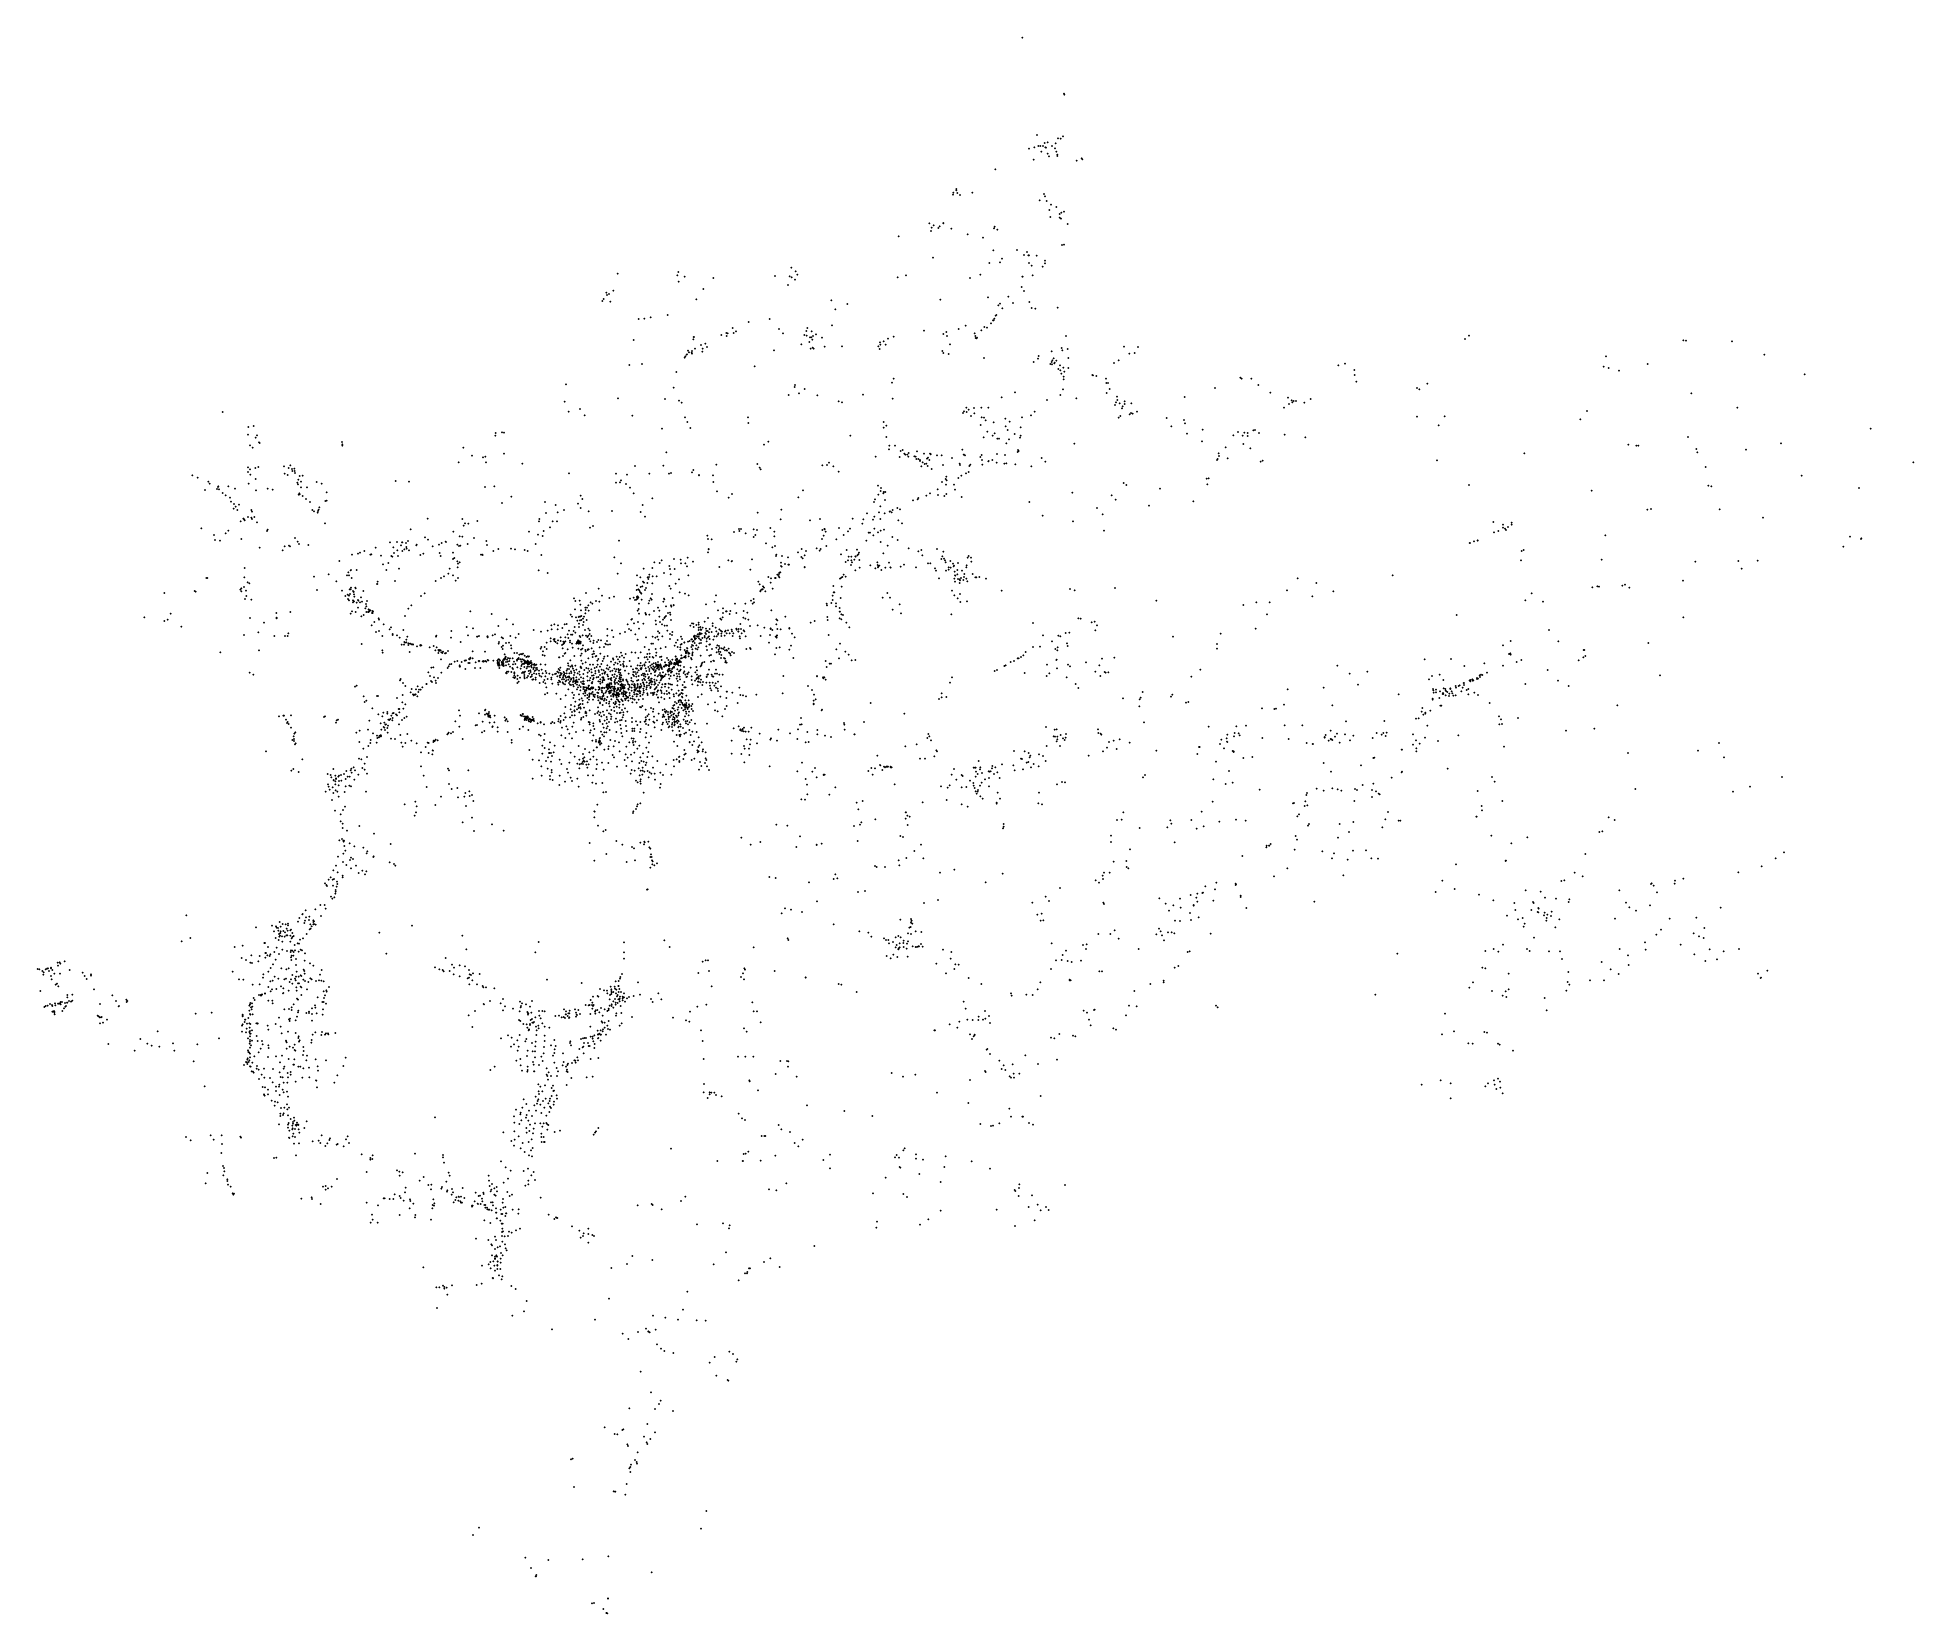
# Model space of a CAD drawing. Header units: millimetres. Extents: x 34.86 to 36.9, y 37.72 to 39.43.
import ezdxf

# ---------------------------------------------------------------- set-up
doc = ezdxf.new("R2010")
doc.units = ezdxf.units.MM
doc.header["$MEASUREMENT"] = 0
doc.layers.add('TRAFOBINATIP', color=10, linetype='Continuous')

msp = doc.modelspace()

# ---------------------------------------------------------------- linework, layer by layer
at = {"layer": 'TRAFOBINATIP', "color": 5}
for p in [(35.9286, 39.4317), (35.974, 39.3708), (35.9742, 39.3696), (35.9446, 39.3259), (35.9675, 39.3224), (35.9704, 39.3218), (35.9728, 39.3245), (35.941, 39.2992), (35.9459, 39.3141), (35.9482, 39.314), (35.9509, 39.314), (35.9528, 39.3172), (35.9537, 39.3124), (35.9608, 39.3139), (35.964, 39.3114), (35.9938, 39.2993), (35.8992, 39.2887), (35.8534, 39.2613), (35.8536, 39.2634), (35.8568, 39.2659), (35.8581, 39.2629), (35.8609, 39.2606), (35.8743, 39.2632), (35.9532, 39.2594), (35.9476, 39.2551), (35.955, 39.2544), (35.958, 39.2443), (35.9599, 39.2504), (35.9657, 39.2476), (35.9709, 39.2414), (35.974, 39.2425), (35.8277, 39.2299), (35.8301, 39.2253), (35.8325, 39.2277), (35.8375, 39.2249), (35.8387, 39.2269), (35.8428, 39.2305), (35.8429, 39.2301), (35.8692, 39.218), (35.8978, 39.2244), (35.8986, 39.2263), (35.9013, 39.2231), (35.9591, 39.2368), (35.9692, 39.2363), (35.9777, 39.2292), (35.7942, 39.216), (35.8973, 39.2007), (35.9227, 39.2011), (35.9337, 39.1988), (35.9716, 39.2064), (35.974, 39.2069), (35.5549, 39.177), (35.6824, 39.178), (35.8315, 39.1927), (35.8927, 39.1869), (35.9043, 39.1876), (35.9064, 39.1917), (35.9305, 39.1957), (35.9352, 39.1953), (35.9357, 39.1871), (35.9389, 39.1839), (35.9506, 39.1828), (35.9534, 39.1893), (35.5541, 39.1734), (35.5821, 39.1586), (35.5932, 39.1707), (35.66, 39.1729), (35.6761, 39.1724), (35.678, 39.1714), (35.6818, 39.169), (35.6842, 39.1744), (35.7934, 39.1714), (35.8023, 39.1735), (35.8719, 39.1706), (35.8831, 39.1743), (35.9289, 39.1722), (35.9398, 39.1734), (35.4725, 39.1455), (35.4739, 39.148), (35.4768, 39.1548), (35.4799, 39.1534), (35.5746, 39.1476), (35.7213, 39.1464), (35.7257, 39.1365), (35.7385, 39.1424), (35.8394, 39.1471), (35.8913, 39.1496), (35.9024, 39.1408), (35.9069, 39.1376), (35.9135, 39.1503), (35.9184, 39.1434), (35.9303, 39.1564), (35.9364, 39.1446), (35.9388, 39.138), (35.9429, 39.1373), (35.9669, 39.1384), (35.5118, 39.1262), (35.5251, 39.1279), (35.5434, 39.1304), (35.6142, 39.1163), (35.6314, 39.1228), (35.6541, 39.126), (35.695, 39.1165), (35.867, 39.1188), (35.8873, 39.1174), (35.8945, 39.1215), (35.8969, 39.1248), (35.8974, 39.1246), (35.5067, 39.1032), (35.5714, 39.1042), (35.5716, 39.1067), (35.5796, 39.098), (35.5845, 39.0992), (35.5861, 39.0956), (35.6018, 39.1087), (35.6072, 39.111), (35.6075, 39.1075), (35.6086, 39.1107), (35.615, 39.1109), (35.6644, 39.1151), (35.6688, 39.1106), (35.6886, 39.0988), (35.6939, 39.1131), (35.6945, 39.1082), (35.6973, 39.1012), (35.6981, 39.1063), (35.6995, 39.1062), (35.7, 39.1129), (35.7005, 39.1037), (35.7014, 39.1077), (35.7045, 39.1095), (35.711, 39.1058), (35.714, 39.0961), (35.7329, 39.0965), (35.7723, 39.0963), (35.774, 39.1008), (35.7744, 39.0981), (35.7779, 39.1018), (35.7803, 39.0984), (35.7828, 39.1048), (35.7888, 39.1069), (35.8219, 39.1135), (35.8428, 39.1097), (35.8461, 39.112), (35.8468, 39.1076), (35.8501, 39.0987), (35.8596, 39.1154), (35.8777, 39.1078), (35.8781, 39.1056), (35.9759, 39.1077), (36.0389, 39.0961), (36.0542, 39.0956), (36.4093, 39.1044), (36.4138, 39.1081), (36.6466, 39.103), (36.6993, 39.1019), (35.5019, 39.0763), (35.5156, 39.0774), (35.5618, 39.0842), (35.5625, 39.0856), (35.5645, 39.0877), (35.5655, 39.0916), (35.5668, 39.0899), (35.5695, 39.0895), (35.57, 39.0884), (35.5733, 39.0939), (35.581, 39.0907), (35.5814, 39.0938), (35.6588, 39.0921), (35.6989, 39.094), (35.701, 39.0951), (35.7021, 39.0938), (35.7737, 39.0937), (35.8417, 39.0915), (35.843, 39.0892), (35.8487, 39.0882), (35.9409, 39.0795), (35.9457, 39.0832), (35.9457, 39.083), (35.959, 39.0771), (35.9604, 39.0796), (35.9627, 39.0836), (35.9694, 39.076), (35.9722, 39.0922), (35.9787, 39.0839), (36.0282, 39.0783), (36.0333, 39.0811), (36.045, 39.0886), (36.0506, 39.0893), (36.2719, 39.0759), (36.279, 39.0778), (36.5626, 39.0856), (36.6076, 39.0774), (36.7344, 39.0875), (35.433, 39.0551), (35.553, 39.0686), (35.638, 39.0747), (35.9677, 39.0718), (35.97, 39.0704), (35.973, 39.0734), (35.9734, 39.0636), (35.9734, 39.0608), (35.9743, 39.0691), (35.9784, 39.0731), (36.0054, 39.0649), (36.009, 39.0642), (36.0195, 39.0613), (36.0199, 39.0566), (36.0217, 39.0568), (36.1654, 39.0625), (36.1667, 39.0612), (36.1772, 39.0615), (36.289, 39.0708), (36.2894, 39.0655), (36.2915, 39.0581), (36.3683, 39.0558), (36.5599, 39.0745), (36.5655, 39.0731), (36.7782, 39.0661), (35.4316, 39.0364), (35.4895, 39.0401), (35.5407, 39.0392), (35.5558, 39.0373), (35.5585, 39.0353), (35.6748, 39.0435), (35.6814, 39.0522), (35.6819, 39.0546), (35.686, 39.0453), (35.6921, 39.0501), (35.706, 39.0434), (35.7293, 39.0369), (35.7329, 39.0358), (35.7555, 39.0439), (35.7877, 39.0397), (35.9061, 39.0412), (35.9207, 39.0464), (35.9555, 39.0382), (35.9698, 39.0435), (35.9728, 39.0499), (35.9874, 39.0401), (36.0202, 39.0459), (36.0316, 39.0418), (36.0317, 39.0383), (36.0342, 39.0345), (36.0398, 39.0366), (36.0469, 39.0344), (36.1049, 39.0416), (36.1377, 39.0512), (36.1849, 39.0544), (36.2171, 39.0408), (36.2211, 39.038), (36.2218, 39.0358), (36.2233, 39.037), (36.2258, 39.037), (36.2349, 39.0352), (36.2418, 39.0393), (36.3573, 39.0514), (36.3597, 39.0497), (36.655, 39.0456), (35.0603, 39.0252), (35.436, 39.0254), (35.4484, 39.0285), (35.4534, 39.0215), (35.505, 39.0213), (35.5623, 39.0194), (35.5649, 39.0143), (35.6308, 39.0195), (35.778, 39.0142), (35.8641, 39.0239), (35.8642, 39.0242), (35.8654, 39.0258), (35.8683, 39.0251), (35.8702, 39.0276), (35.8727, 39.0207), (35.876, 39.0295), (35.8766, 39.0236), (35.884, 39.03), (35.887, 39.019), (35.8916, 39.0299), (35.9149, 39.0145), (35.9281, 39.0195), (35.9382, 39.0217), (35.942, 39.0256), (36.0331, 39.0191), (36.0352, 39.0209), (36.0377, 39.0312), (36.0398, 39.0339), (36.0451, 39.0226), (36.0465, 39.0242), (36.0485, 39.0234), (36.0531, 39.0257), (36.0854, 39.0188), (36.1043, 39.0165), (36.2127, 39.03), (36.2181, 39.0338), (36.3573, 39.0202), (36.3872, 39.0206), (36.5346, 39.0173), (36.705, 39.0297), (35.0937, 39.0099), (35.0961, 38.9974), (35.3564, 38.9995), (35.3567, 39.0022), (35.3636, 39.0032), (35.3658, 39.0029), (35.5374, 39.0071), (35.568, 39.0078), (35.7417, 38.9996), (35.7782, 39.0082), (35.7811, 38.9981), (35.8833, 39.0109), (35.8905, 39.0037), (35.8965, 38.9996), (35.8976, 39.0139), (35.8987, 39.0019), (35.9013, 38.9963), (35.9105, 39.0097), (35.9203, 39.0013), (35.926, 38.9974), (35.9268, 39.0086), (35.9268, 38.9994), (36.0903, 39.0096), (36.1051, 39.0127), (36.1076, 39.0016), (36.1245, 39.0059), (36.1629, 39.0036), (36.1678, 38.9996), (36.1696, 39.0029), (36.1732, 38.999), (36.1735, 39.0024), (36.1794, 39.0054), (36.1857, 39.0023), (36.2134, 39.0005), (36.2358, 38.9978), (36.3808, 39.0108), (36.6517, 38.998), (36.85, 39.0069), (35.0928, 38.9865), (35.0995, 38.9924), (35.1004, 38.9914), (35.1899, 38.9925), (35.3217, 38.9866), (35.331, 38.9776), (35.3428, 38.9759), (35.5421, 38.9814), (35.6479, 38.9897), (35.6529, 38.9931), (35.7692, 38.9766), (35.7904, 38.9887), (35.7953, 38.9764), (35.7965, 38.983), (35.7986, 38.9838), (35.8016, 38.9788), (35.8038, 38.979), (35.8048, 38.9766), (35.8115, 38.977), (35.8129, 38.9766), (35.8134, 38.9743), (35.8141, 38.9824), (35.8157, 38.9743), (35.8219, 38.98), (35.8251, 38.9746), (35.8261, 38.9756), (35.8282, 38.9798), (35.8291, 38.9796), (35.8292, 38.9791), (35.836, 38.9782), (35.841, 38.9782), (35.8524, 38.9751), (35.8636, 38.9842), (35.865, 38.979), (35.8652, 38.9789), (35.8663, 38.9783), (35.883, 38.9764), (35.8846, 38.9786), (35.9114, 38.9913), (35.9238, 38.984), (35.9495, 38.9754), (35.9852, 38.9908), (36.1237, 38.9932), (36.1406, 38.9743), (36.1417, 38.9803), (36.1423, 38.9773), (36.1496, 38.9867), (36.1516, 38.9748), (36.1687, 38.9906), (36.1763, 38.9857), (36.4738, 38.9802), (36.5868, 38.9896), (36.5955, 38.9887), (36.5977, 38.9886), (36.6605, 38.9851), (36.6615, 38.9812), (36.7146, 38.9844), (36.7524, 38.9911), (35.0329, 38.9539), (35.0876, 38.9602), (35.0878, 38.9651), (35.0898, 38.963), (35.0901, 38.9571), (35.0989, 38.9654), (35.1269, 38.9663), (35.1277, 38.9583), (35.1307, 38.9569), (35.132, 38.9644), (35.1354, 38.9632), (35.1358, 38.961), (35.1379, 38.9636), (35.1385, 38.9611), (35.1388, 38.9588), (35.1439, 38.9557), (35.147, 38.9559), (35.3165, 38.9707), (35.3461, 38.9707), (35.3855, 38.9689), (35.4363, 38.9585), (35.4875, 38.9581), (35.4993, 38.957), (35.5078, 38.9666), (35.5235, 38.9582), (35.5387, 38.9669), (35.547, 38.9588), (35.5714, 38.9621), (35.5774, 38.9567), (35.5776, 38.9564), (35.5927, 38.9563), (35.5964, 38.9681), (35.6435, 38.9649), (35.6445, 38.9628), (35.7116, 38.9673), (35.7165, 38.9677), (35.7235, 38.9662), (35.8174, 38.9732), (35.8176, 38.9721), (35.8191, 38.9662), (35.8204, 38.9705), (35.8244, 38.9689), (35.8257, 38.9665), (35.8277, 38.9732), (35.8303, 38.9633), (35.8426, 38.9675), (35.8461, 38.955), (35.8591, 38.9536), (35.8604, 38.9691), (35.8611, 38.9676), (35.8622, 38.956), (35.8676, 38.9585), (35.8703, 38.9599), (35.8712, 38.9665), (35.872, 38.9681), (35.8849, 38.973), (35.8852, 38.968), (35.8916, 38.9717), (35.8961, 38.9731), (35.9006, 38.9702), (35.9089, 38.9691), (35.9113, 38.9693), (35.9209, 38.9682), (35.9537, 38.9714), (36.1289, 38.9529), (36.131, 38.953), (36.1401, 38.9729), (36.1874, 38.9714), (36.1897, 38.9723), (36.379, 38.9727), (36.6708, 38.9654), (36.775, 38.9561), (36.8964, 38.9706), (35.041, 38.9405), (35.0445, 38.9495), (35.046, 38.9474), (35.0541, 38.9417), (35.0561, 38.9411), (35.0602, 38.9373), (35.0736, 38.9418), (35.0884, 38.9473), (35.096, 38.9524), (35.1411, 38.9486), (35.142, 38.9467), (35.1423, 38.9516), (35.1429, 38.9355), (35.1433, 38.9369), (35.1438, 38.9356), (35.1451, 38.9495), (35.1452, 38.9432), (35.147, 38.934), (35.1516, 38.9435), (35.1621, 38.9492), (35.1733, 38.9379), (35.2481, 38.9503), (35.3452, 38.9438), (35.3551, 38.9444), (35.3738, 38.9332), (35.4491, 38.9345), (35.4873, 38.9484), (35.4916, 38.9488), (35.4927, 38.9508), (35.4983, 38.947), (35.5025, 38.943), (35.5066, 38.9369), (35.5932, 38.9493), (35.5972, 38.9391), (35.6132, 38.9361), (35.6854, 38.9326), (35.6903, 38.9402), (35.772, 38.9452), (35.7722, 38.9354), (35.7746, 38.9394), (35.7776, 38.9367), (35.778, 38.9382), (35.7795, 38.9383), (35.7799, 38.9382), (35.8243, 38.9342), (35.8365, 38.9413), (35.837, 38.935), (35.8412, 38.9491), (35.844, 38.9339), (35.8452, 38.9526), (35.8456, 38.9463), (35.8463, 38.9511), (35.8543, 38.9461), (35.8554, 38.9408), (35.8626, 38.9328), (35.9828, 38.9376), (36.0257, 38.9346), (36.0386, 38.9482), (36.0415, 38.9459), (36.0781, 38.9419), (36.1294, 38.9466), (36.4138, 38.9458), (36.547, 38.9397), (36.6736, 38.9453), (36.677, 38.9445), (36.8374, 38.9426), (35.068, 38.9323), (35.0694, 38.9278), (35.0726, 38.9253), (35.0742, 38.9224), (35.0762, 38.9188), (35.0779, 38.9247), (35.0914, 38.9189), (35.0922, 38.9169), (35.1507, 38.9306), (35.1552, 38.9274), (35.1574, 38.9188), (35.1645, 38.9193), (35.165, 38.9218), (35.1717, 38.9285), (35.173, 38.9288), (35.3634, 38.9262), (35.4101, 38.9274), (35.4113, 38.9155), (35.4218, 38.9241), (35.4239, 38.9163), (35.4308, 38.9187), (35.446, 38.9257), (35.449, 38.921), (35.4509, 38.9306), (35.4577, 38.9172), (35.4831, 38.9178), (35.5143, 38.9166), (35.5267, 38.9314), (35.6097, 38.9322), (35.6411, 38.9157), (35.667, 38.919), (35.7601, 38.9152), (35.7674, 38.9275), (35.773, 38.9164), (35.7792, 38.9151), (35.7793, 38.9298), (35.7845, 38.9171), (35.785, 38.9174), (35.7867, 38.9162), (35.7878, 38.9186), (35.793, 38.9209), (35.7959, 38.9195), (35.8099, 38.9293), (35.8149, 38.9303), (35.8155, 38.9318), (35.9362, 38.9273), (35.9508, 38.9127), (36.0159, 38.914), (36.1143, 38.928), (36.6072, 38.9191), (36.6113, 38.9197), (36.6858, 38.9195), (35.0369, 38.8989), (35.0634, 38.8935), (35.0828, 38.9092), (35.0829, 38.9094), (35.0836, 38.9082), (35.084, 38.9077), (35.0877, 38.9111), (35.0913, 38.9106), (35.0946, 38.9112), (35.0974, 38.9054), (35.1085, 38.8961), (35.1712, 38.9044), (35.2644, 38.8979), (35.2827, 38.9092), (35.3107, 38.8951), (35.3206, 38.9091), (35.3219, 38.9019), (35.327, 38.904), (35.3367, 38.9069), (35.4027, 38.892), (35.4038, 38.9063), (35.404, 38.9091), (35.4089, 38.896), (35.4158, 38.9), (35.4184, 38.9064), (35.4233, 38.9063), (35.4591, 38.8997), (35.4622, 38.9015), (35.5188, 38.9114), (35.6155, 38.8949), (35.6208, 38.8981), (35.6212, 38.896), (35.6231, 38.898), (35.6283, 38.8933), (35.6368, 38.8978), (35.6594, 38.8953), (35.6663, 38.9086), (35.6981, 38.9076), (35.7089, 38.909), (35.7114, 38.8972), (35.7139, 38.898), (35.7152, 38.8952), (35.7296, 38.8992), (35.7445, 38.9094), (35.7549, 38.9041), (35.7617, 38.8942), (35.7633, 38.8942), (35.7678, 38.8986), (35.768, 38.9115), (35.772, 38.8947), (35.7745, 38.9089), (35.7749, 38.8962), (35.7785, 38.8973), (35.7941, 38.9074), (35.7979, 38.9042), (35.9837, 38.9064), (36.0173, 38.8965), (36.4403, 38.9057), (36.4409, 38.8944), (36.4508, 38.8996), (36.4529, 38.8984), (36.4538, 38.8972), (36.4599, 38.9051), (36.7331, 38.9104), (35.0508, 38.8915), (35.0519, 38.8861), (35.0574, 38.8855), (35.1255, 38.875), (35.1324, 38.8801), (35.1334, 38.8792), (35.1387, 38.8882), (35.1431, 38.8819), (35.1532, 38.8806), (35.2095, 38.8725), (35.2141, 38.8744), (35.2263, 38.8778), (35.2418, 38.8838), (35.2456, 38.8782), (35.2495, 38.8841), (35.2498, 38.8751), (35.254, 38.8803), (35.2551, 38.8838), (35.2552, 38.8838), (35.2552, 38.8743), (35.2574, 38.8761), (35.2594, 38.8828), (35.2597, 38.8787), (35.26, 38.8768), (35.2615, 38.885), (35.2625, 38.8751), (35.28, 38.889), (35.2833, 38.8866), (35.2883, 38.8793), (35.2953, 38.8813), (35.2959, 38.8721), (35.298, 38.883), (35.3023, 38.8843), (35.3026, 38.8841), (35.3175, 38.8903), (35.3184, 38.8799), (35.3205, 38.8898), (35.3261, 38.8819), (35.3332, 38.8883), (35.3465, 38.8851), (35.3543, 38.8744), (35.3732, 38.8769), (35.3777, 38.8762), (35.3883, 38.8753), (35.4, 38.8818), (35.4905, 38.8855), (35.5867, 38.891), (35.5871, 38.8872), (35.5874, 38.8729), (35.5879, 38.8765), (35.588, 38.876), (35.5911, 38.8868), (35.6367, 38.8895), (35.6504, 38.8827), (35.6593, 38.8901), (35.6849, 38.8727), (35.6888, 38.8763), (35.6936, 38.8742), (35.7053, 38.877), (35.7085, 38.8747), (35.7096, 38.8763), (35.7111, 38.8873), (35.7129, 38.891), (35.7158, 38.8798), (35.7265, 38.8869), (35.7377, 38.8754), (35.7492, 38.8757), (35.7513, 38.8725), (35.7591, 38.8854), (35.7668, 38.8911), (35.7747, 38.8839), (35.7777, 38.8719), (35.7822, 38.8801), (35.7875, 38.8896), (35.7931, 38.8862), (35.8052, 38.8771), (35.8157, 38.8738), (36.4143, 38.8829), (36.4149, 38.883), (36.419, 38.8847), (36.4193, 38.8848), (36.4231, 38.8856), (36.471, 38.8741), (36.4729, 38.8753), (36.5618, 38.8913), (36.8204, 38.8788), (36.8276, 38.8897), (36.8395, 38.8874), (36.8397, 38.8881), (35.187, 38.8633), (35.1965, 38.851), (35.1991, 38.8534), (35.2007, 38.8703), (35.2071, 38.8712), (35.2205, 38.8701), (35.232, 38.8693), (35.2342, 38.8596), (35.2379, 38.8538), (35.24, 38.8611), (35.2434, 38.8689), (35.2506, 38.8689), (35.2517, 38.8551), (35.3104, 38.8656), (35.3151, 38.8632), (35.3155, 38.8565), (35.3157, 38.8605), (35.3409, 38.8704), (35.3423, 38.8701), (35.3424, 38.8699), (35.4035, 38.8532), (35.4062, 38.8698), (35.4857, 38.8672), (35.4926, 38.861), (35.5175, 38.855), (35.5269, 38.8557), (35.5291, 38.8619), (35.5348, 38.8611), (35.5371, 38.8643), (35.5453, 38.8581), (35.5461, 38.8546), (35.5502, 38.8655), (35.551, 38.8548), (35.5577, 38.8647), (35.5578, 38.8607), (35.5627, 38.861), (35.5643, 38.8576), (35.565, 38.8669), (35.5711, 38.8626), (35.5997, 38.8568), (35.6095, 38.864), (35.613, 38.8631), (35.6132, 38.8634), (35.6334, 38.854), (35.6349, 38.8653), (35.6612, 38.869), (35.6659, 38.851), (35.6665, 38.8615), (35.6677, 38.8689), (35.6708, 38.86), (35.6741, 38.8673), (35.6753, 38.8593), (35.6887, 38.8677), (35.6921, 38.8568), (35.6922, 38.8567), (35.6924, 38.8697), (35.6924, 38.8569), (35.7367, 38.8624), (35.7392, 38.8642), (35.74, 38.868), (35.7425, 38.8592), (35.7428, 38.8682), (35.743, 38.864), (35.7438, 38.862), (35.746, 38.8649), (35.7471, 38.8683), (35.7471, 38.8534), (35.7478, 38.8682), (35.7495, 38.8697), (35.7504, 38.8708), (35.7516, 38.8645), (35.7517, 38.8645), (35.7636, 38.8587), (35.7711, 38.8618), (35.7715, 38.859), (35.7717, 38.8567), (35.7721, 38.8575), (35.7756, 38.8537), (35.784, 38.8616), (35.7853, 38.8566), (35.7857, 38.8563), (35.7965, 38.8571), (35.8002, 38.8593), (35.8132, 38.8565), (35.8201, 38.8697), (35.8263, 38.861), (35.8339, 38.8556), (35.8349, 38.8529), (35.8408, 38.8655), (35.8418, 38.8686), (35.8437, 38.866), (35.8445, 38.8642), (35.8456, 38.8529), (35.8486, 38.8564), (35.8508, 38.8562), (35.8541, 38.8577), (35.8579, 38.8537), (35.8589, 38.8611), (35.8631, 38.8529), (35.8679, 38.8564), (35.8683, 38.8587), (35.8691, 38.867), (35.8734, 38.8627), (36.47, 38.864), (36.5576, 38.8647), (36.7099, 38.8549), (36.7272, 38.8639), (35.0299, 38.8309), (35.0854, 38.8313), (35.0872, 38.8403), (35.1627, 38.8319), (35.1836, 38.8415), (35.1899, 38.8313), (35.1952, 38.848), (35.1973, 38.848), (35.1982, 38.8328), (35.1992, 38.8328), (35.1995, 38.8345), (35.2017, 38.8308), (35.2041, 38.8346), (35.2046, 38.8336), (35.2131, 38.8307), (35.2279, 38.8383), (35.228, 38.8386), (35.2286, 38.841), (35.2474, 38.8416), (35.2914, 38.8418), (35.2972, 38.8449), (35.3004, 38.8468), (35.3054, 38.8497), (35.3102, 38.8478), (35.3156, 38.845), (35.4132, 38.8505), (35.4685, 38.8332), (35.4891, 38.8496), (35.5098, 38.832), (35.5101, 38.837), (35.5102, 38.8477), (35.5116, 38.8327), (35.5126, 38.8315), (35.5136, 38.8456), (35.5141, 38.835), (35.5158, 38.836), (35.5165, 38.8408), (35.5179, 38.8399), (35.5187, 38.8318), (35.5199, 38.8341), (35.5213, 38.8394), (35.5217, 38.8458), (35.5224, 38.8438), (35.5231, 38.846), (35.5236, 38.8486), (35.5268, 38.839), (35.5273, 38.8469), (35.5314, 38.8468), (35.5396, 38.8502), (35.5453, 38.8363), (35.5467, 38.849), (35.5468, 38.8332), (35.5522, 38.8389), (35.5556, 38.8434), (35.5658, 38.848), (35.642, 38.8409), (35.6435, 38.8379), (35.6446, 38.8317), (35.6459, 38.8326), (35.6463, 38.8328), (35.6469, 38.8358), (35.6482, 38.8343), (35.6528, 38.846), (35.6552, 38.8397), (35.6558, 38.8445), (35.6575, 38.8335), (35.66, 38.845), (35.6606, 38.845), (35.6625, 38.8487), (35.6639, 38.8472), (35.6644, 38.8493), (35.6646, 38.8508), (35.6649, 38.8458), (35.7232, 38.8363), (35.7305, 38.8442), (35.732, 38.8454), (35.7325, 38.8357), (35.7332, 38.8459), (35.7346, 38.8486), (35.7369, 38.8465), (35.8382, 38.8447), (35.8524, 38.8312), (35.8547, 38.8443), (35.8554, 38.8477), (35.8555, 38.841), (35.8605, 38.8395), (35.862, 38.8449), (35.8645, 38.8426), (35.8654, 38.8459), (35.8657, 38.8494), (35.8679, 38.8442), (35.869, 38.8412), (35.8776, 38.8457), (35.9803, 38.8331), (35.9855, 38.8315), (36.0294, 38.8342), (36.2159, 38.8314), (36.2276, 38.8446), (36.3307, 38.848), (36.5477, 38.8348), (36.5532, 38.8359), (36.5832, 38.8377), (36.5879, 38.8345), (36.6462, 38.8421), (34.9968, 38.8286), (35.0846, 38.822), (35.0859, 38.8255), (35.0914, 38.8215), (35.1934, 38.8253), (35.1958, 38.8268), (35.1963, 38.8222), (35.2016, 38.8207), (35.2016, 38.8187), (35.2029, 38.8273), (35.2029, 38.8196), (35.2058, 38.818), (35.2072, 38.8128), (35.2073, 38.821), (35.2092, 38.8186), (35.2103, 38.8239), (35.2114, 38.8193), (35.2153, 38.8121), (35.2158, 38.8168), (35.2168, 38.8201), (35.2189, 38.8111), (35.2189, 38.8105), (35.2618, 38.8117), (35.2651, 38.8151), (35.2754, 38.8253), (35.4427, 38.8109), (35.4479, 38.8203), (35.4485, 38.8161), (35.4539, 38.8129), (35.4543, 38.8103), (35.4558, 38.8126), (35.4573, 38.8154), (35.4656, 38.8198), (35.4692, 38.8194), (35.472, 38.8257), (35.4802, 38.8234), (35.4852, 38.8246), (35.5026, 38.8226), (35.5066, 38.8237), (35.508, 38.8211), (35.5093, 38.8213), (35.51, 38.8246), (35.5103, 38.8235), (35.5107, 38.8224), (35.5109, 38.825), (35.5117, 38.8238), (35.5119, 38.8114), (35.5122, 38.817), (35.5135, 38.8299), (35.5146, 38.8286), (35.515, 38.8279), (35.5151, 38.8213), (35.523, 38.8176), (35.5251, 38.823), (35.526, 38.8213), (35.5263, 38.8275), (35.5386, 38.8193), (35.5395, 38.8225), (35.5399, 38.8217), (35.5415, 38.8142), (35.5469, 38.8152), (35.5473, 38.8139), (35.549, 38.8232), (35.55, 38.8155), (35.5566, 38.8295), (35.5621, 38.8281), (35.5663, 38.826), (35.5851, 38.8165), (35.5946, 38.8192), (35.5959, 38.8261), (35.6034, 38.8121), (35.6164, 38.8169), (35.6277, 38.8172), (35.6341, 38.8202), (35.6356, 38.817), (35.6367, 38.822), (35.6373, 38.8187), (35.6496, 38.8306), (35.7161, 38.8172), (35.7164, 38.8154), (35.7212, 38.8179), (35.7228, 38.8256), (35.7238, 38.8295), (35.7261, 38.8141), (35.7262, 38.8173), (35.7304, 38.8123), (35.7312, 38.8233), (35.777, 38.8237), (35.7819, 38.8286), (35.7848, 38.8236), (35.7877, 38.8104), (35.7954, 38.8162), (35.8549, 38.8262), (35.8585, 38.8229), (35.8613, 38.8189), (35.8685, 38.8195), (36.0742, 38.8205), (36.1686, 38.8158), (36.1829, 38.8185), (36.1974, 38.8185), (36.2436, 38.8249), (36.2662, 38.8305), (36.475, 38.8208), (36.4819, 38.8284), (34.975, 38.8021), (34.9969, 38.7982), (35.0005, 38.7997), (35.0038, 38.8062), (35.0152, 38.792), (35.0897, 38.8014), (35.1049, 38.7965), (35.1183, 38.8016), (35.1184, 38.8071), (35.119, 38.8017), (35.119, 38.8013), (35.1338, 38.8081), (35.1993, 38.8063), (35.2006, 38.8086), (35.2045, 38.8079), (35.2109, 38.8034), (35.2132, 38.8049), (35.2163, 38.8079), (35.218, 38.808), (35.2187, 38.8082), (35.2203, 38.8098), (35.2204, 38.8098), (35.2221, 38.7937), (35.2222, 38.8068), (35.2226, 38.8091), (35.223, 38.8071), (35.2233, 38.8087), (35.2248, 38.797), (35.2298, 38.7996), (35.2301, 38.7998), (35.2351, 38.7947), (35.243, 38.7915), (35.2583, 38.8036), (35.325, 38.7918), (35.3292, 38.8089), (35.3322, 38.7904), (35.3524, 38.806), (35.3594, 38.793), (35.3686, 38.8002), (35.3756, 38.7948), (35.4171, 38.7935), (35.4205, 38.7947), (35.4243, 38.7934), (35.4291, 38.7907), (35.4317, 38.7947), (35.4337, 38.795), (35.4381, 38.805), (35.4395, 38.8028), (35.4423, 38.7919), (35.4438, 38.8024), (35.4455, 38.7987), (35.4468, 38.8026), (35.4471, 38.7953), (35.4473, 38.8028), (35.4473, 38.7918), (35.4481, 38.8029), (35.4482, 38.799), (35.4491, 38.8033), (35.4516, 38.8009), (35.4523, 38.7971), (35.4526, 38.8029), (35.4542, 38.8065), (35.4555, 38.7995), (35.4575, 38.8096), (35.4692, 38.8099), (35.5001, 38.7947), (35.5039, 38.7997), (35.5046, 38.8003), (35.5068, 38.7958), (35.5109, 38.8095), (35.5112, 38.7972), (35.5124, 38.8063), (35.5125, 38.7899), (35.517, 38.7954), (35.5193, 38.8071), (35.5235, 38.8051), (35.5286, 38.8091), (35.5303, 38.7988), (35.5308, 38.7948), (35.5344, 38.8029), (35.5345, 38.8094), (35.5352, 38.7973), (35.5373, 38.7948), (35.5385, 38.7997), (35.5397, 38.8015), (35.5403, 38.7932), (35.5404, 38.8026), (35.5418, 38.8038), (35.5427, 38.7931), (35.5459, 38.8072), (35.5465, 38.8053), (35.5469, 38.7995), (35.5682, 38.7931), (35.5698, 38.7956), (35.5714, 38.7954), (35.5746, 38.7938), (35.5773, 38.7942), (35.5837, 38.7974), (35.5872, 38.8016), (35.5923, 38.7927), (35.5925, 38.7958), (35.5982, 38.8097), (35.6008, 38.8009), (35.6018, 38.7998), (35.6032, 38.8024), (35.6037, 38.8071), (35.6068, 38.8086), (35.6074, 38.8088), (35.6107, 38.8058), (35.6115, 38.8091), (35.618, 38.7899), (35.6182, 38.8069), (35.6223, 38.7949), (35.6258, 38.802), (35.6261, 38.8092), (35.6279, 38.8007), (35.63, 38.8072), (35.6312, 38.7998), (35.633, 38.793), (35.6413, 38.7937), (35.6559, 38.8099), (35.6613, 38.8001), (35.6615, 38.7947), (35.6626, 38.7989), (35.6711, 38.803), (35.6989, 38.7964), (35.7032, 38.7984), (35.7171, 38.7992), (35.7301, 38.8011), (35.7321, 38.8001), (35.7322, 38.8056), (35.7338, 38.8046), (35.7374, 38.7966), (35.7408, 38.7914), (35.7967, 38.8066), (35.8515, 38.8054), (35.9896, 38.8013), (36.0072, 38.7977), (36.0098, 38.7936), (36.1822, 38.7899), (36.1945, 38.8055), (36.4004, 38.8049), (36.6465, 38.8021), (35.0834, 38.7832), (35.0988, 38.7858), (35.1164, 38.7818), (35.1279, 38.7819), (35.1306, 38.782), (35.1315, 38.7848), (35.2113, 38.7733), (35.2268, 38.7864), (35.2298, 38.7875), (35.2336, 38.782), (35.2448, 38.784), (35.2448, 38.7831), (35.2494, 38.7827), (35.2547, 38.7727), (35.2565, 38.7884), (35.2572, 38.7725), (35.2582, 38.7748), (35.2595, 38.7779), (35.2595, 38.7751), (35.2608, 38.7812), (35.2617, 38.7741), (35.2617, 38.7722), (35.264, 38.7737), (35.2653, 38.7729), (35.2666, 38.7728), (35.2668, 38.7727), (35.2669, 38.773), (35.2749, 38.7721), (35.285, 38.7697), (35.2895, 38.771), (35.2918, 38.7812), (35.3085, 38.7874), (35.3267, 38.7826), (35.3365, 38.7812), (35.3366, 38.7811), (35.3386, 38.7821), (35.3477, 38.7817), (35.3479, 38.7817), (35.3479, 38.7806), (35.3535, 38.7827), (35.3558, 38.7838), (35.36, 38.7738), (35.363, 38.7806), (35.3633, 38.7702), (35.3647, 38.7795), (35.3647, 38.7713), (35.3712, 38.7746), (35.3727, 38.7819), (35.3733, 38.7717), (35.3785, 38.7801), (35.3815, 38.7841), (35.3978, 38.7884), (35.4059, 38.7868), (35.4063, 38.7699), (35.4098, 38.7701), (35.4121, 38.7748), (35.4165, 38.7761), (35.4174, 38.7892), (35.4241, 38.7893), (35.4274, 38.7806), (35.4303, 38.7759), (35.4324, 38.7804), (35.4348, 38.7837), (35.4362, 38.7879), (35.4384, 38.7833), (35.4399, 38.7835), (35.4412, 38.7875), (35.4433, 38.7857), (35.4449, 38.7748), (35.4451, 38.7753), (35.4463, 38.7762), (35.4464, 38.7741), (35.4464, 38.7737), (35.4469, 38.777), (35.4476, 38.7759), (35.4479, 38.7757), (35.4485, 38.781), (35.4486, 38.7749), (35.4491, 38.7757), (35.4515, 38.7717), (35.4549, 38.7822), (35.4572, 38.7822), (35.4585, 38.7786), (35.4588, 38.7841), (35.4627, 38.7743), (35.4631, 38.7768), (35.4668, 38.7753), (35.4681, 38.7776), (35.4712, 38.7771), (35.4742, 38.7702), (35.4775, 38.7767), (35.4779, 38.7896), (35.478, 38.7824), (35.4843, 38.7809), (35.4917, 38.7845), (35.497, 38.7864), (35.5014, 38.7895), (35.5036, 38.7883), (35.5082, 38.7838), (35.5109, 38.7781), (35.5184, 38.7701), (35.5198, 38.7805), (35.5258, 38.7736), (35.5273, 38.7814), (35.5276, 38.7737), (35.53, 38.7801), (35.533, 38.7872), (35.5345, 38.7851), (35.5378, 38.7817), (35.5414, 38.7699), (35.543, 38.7877), (35.5461, 38.7842), (35.5461, 38.7786), (35.5483, 38.783), (35.5484, 38.7864), (35.5511, 38.7714), (35.5524, 38.7748), (35.5542, 38.7778), (35.5574, 38.7724), (35.5581, 38.7813), (35.5589, 38.7788), (35.5616, 38.7746), (35.5654, 38.7757), (35.5672, 38.7767), (35.5705, 38.776), (35.5716, 38.7767), (35.5721, 38.7813), (35.5742, 38.7818), (35.5745, 38.7719), (35.576, 38.7837), (35.577, 38.7886), (35.5773, 38.7815), (35.5778, 38.7846), (35.5779, 38.7839), (35.5781, 38.7852), (35.5786, 38.7839), (35.5788, 38.7842), (35.579, 38.7847), (35.5805, 38.7844), (35.585, 38.784), (35.5858, 38.7762), (35.5888, 38.7727), (35.5891, 38.7896), (35.5892, 38.7786), (35.5894, 38.7728), (35.5986, 38.7848), (35.5992, 38.7711), (35.6009, 38.7878), (35.6024, 38.7867), (35.6024, 38.7867), (35.6185, 38.7887), (35.6215, 38.7816), (35.622, 38.7795), (35.6267, 38.7872), (35.6282, 38.7817), (35.6444, 38.7821), (35.6536, 38.7746), (35.6571, 38.7885), (35.6607, 38.7812), (35.6621, 38.7824), (35.6623, 38.7826), (35.6624, 38.7895), (35.665, 38.7696), (35.6662, 38.7892), (35.6774, 38.7713), (35.6815, 38.7804), (35.7184, 38.7832), (35.7306, 38.7738), (35.9511, 38.7828), (35.967, 38.7695), (35.9699, 38.7817), (35.9756, 38.7854), (35.9771, 38.774), (35.9779, 38.7711), (35.9798, 38.7856), (36.0921, 38.7814), (36.4506, 38.7717), (36.4591, 38.7766), (36.5108, 38.7763), (36.6084, 38.7745), (35.0578, 38.7641), (35.2337, 38.7664), (35.2341, 38.7638), (35.2631, 38.7646), (35.291, 38.7663), (35.2943, 38.7668), (35.2943, 38.7636), (35.2952, 38.7657), (35.2959, 38.7667), (35.2961, 38.7664), (35.297, 38.7663), (35.2973, 38.7565), (35.2975, 38.7641), (35.2989, 38.7636), (35.2996, 38.7648), (35.3018, 38.7632), (35.302, 38.7632), (35.3028, 38.7636), (35.3084, 38.7516), (35.3121, 38.754), (35.323, 38.7552), (35.3276, 38.7569), (35.3286, 38.7525), (35.3292, 38.7584), (35.3317, 38.7577), (35.3383, 38.755), (35.3385, 38.7544), (35.3388, 38.7547), (35.3435, 38.755), (35.344, 38.7545), (35.345, 38.7651), (35.3464, 38.7541), (35.3478, 38.7558), (35.3487, 38.7556), (35.3584, 38.7553), (35.3595, 38.7568), (35.3596, 38.7499), (35.3604, 38.7565), (35.3612, 38.7557), (35.3642, 38.7677), (35.3647, 38.7557), (35.3654, 38.7568), (35.3663, 38.7578), (35.3665, 38.7564), (35.3666, 38.7622), (35.3667, 38.7569), (35.367, 38.7582), (35.3673, 38.7586), (35.3675, 38.759), (35.3676, 38.7596), (35.3691, 38.7561), (35.3722, 38.7576), (35.3738, 38.7687), (35.375, 38.7579), (35.3764, 38.7542), (35.378, 38.7516), (35.3804, 38.757), (35.3825, 38.7618), (35.3835, 38.7568), (35.3847, 38.754), (35.3847, 38.7495), (35.385, 38.754), (35.3853, 38.7622), (35.3861, 38.7566), (35.3864, 38.7518), (35.3879, 38.7555), (35.3887, 38.7535), (35.3892, 38.7543), (35.3907, 38.7529), (35.3908, 38.7536), (35.3921, 38.7542), (35.3922, 38.7595), (35.3923, 38.7519), (35.3926, 38.754), (35.3929, 38.7537), (35.3933, 38.7514), (35.3937, 38.7534), (35.3943, 38.7525), (35.3947, 38.7527), (35.3951, 38.7548), (35.3951, 38.753), (35.3963, 38.7509), (35.3981, 38.751), (35.3988, 38.7516), (35.3992, 38.75), (35.401, 38.7509), (35.4056, 38.7512), (35.4082, 38.7655), (35.4107, 38.751), (35.4119, 38.7679), (35.4254, 38.7588), (35.4293, 38.7687), (35.4297, 38.7602), (35.4315, 38.7627), (35.4325, 38.7635), (35.435, 38.7676), (35.4351, 38.7523), (35.4377, 38.7554), (35.4402, 38.7692), (35.4433, 38.7496), (35.4464, 38.7681), (35.449, 38.7605), (35.4494, 38.7673), (35.4498, 38.7553), (35.4502, 38.7629), (35.4508, 38.7682), (35.4512, 38.7518), (35.4539, 38.7667), (35.4543, 38.7534), (35.4545, 38.7652), (35.457, 38.7675), (35.4572, 38.7576), (35.459, 38.7507), (35.4621, 38.7593), (35.4633, 38.7629), (35.4653, 38.7598), (35.4675, 38.7509), (35.4705, 38.7628), (35.4741, 38.7573), (35.478, 38.7501), (35.4784, 38.7604), (35.4819, 38.754), (35.4868, 38.7532), (35.4914, 38.7542), (35.4929, 38.764), (35.4939, 38.7606), (35.4955, 38.7499), (35.4978, 38.7625), (35.5023, 38.7547), (35.5043, 38.7643), (35.5082, 38.7639), (35.5108, 38.7501), (35.5117, 38.7581), (35.5134, 38.7496), (35.5141, 38.7526), (35.5142, 38.7642), (35.5181, 38.7512), (35.5186, 38.7587), (35.5206, 38.759), (35.5213, 38.7626), (35.5216, 38.7565), (35.5231, 38.7671), (35.5235, 38.7536), (35.524, 38.759), (35.5272, 38.7593), (35.5278, 38.7584), (35.5306, 38.7677), (35.5307, 38.7608), (35.531, 38.764), (35.5314, 38.7496), (35.5351, 38.759), (35.5359, 38.7685), (35.5365, 38.7597), (35.5369, 38.756), (35.5404, 38.7533), (35.5414, 38.751), (35.5414, 38.7506), (35.5416, 38.7503), (35.5419, 38.7498), (35.5422, 38.7504), (35.5427, 38.758), (35.544, 38.7559), (35.544, 38.7503), (35.5457, 38.7514), (35.5463, 38.7544), (35.547, 38.7517), (35.5473, 38.753), (35.5473, 38.7527), (35.5473, 38.7518), (35.5474, 38.7526), (35.5479, 38.7519), (35.5485, 38.7561), (35.5486, 38.7561), (35.5518, 38.7508), (35.552, 38.7511), (35.5521, 38.7598), (35.5522, 38.7597), (35.5522, 38.756), (35.5529, 38.7514), (35.553, 38.7569), (35.5534, 38.7541), (35.5535, 38.7558), (35.5541, 38.7564), (35.5546, 38.7514), (35.5549, 38.7502), (35.558, 38.7579), (35.5583, 38.7611), (35.5629, 38.7601), (35.5647, 38.7687), (35.5659, 38.7628), (35.5664, 38.7598), (35.5667, 38.7629), (35.5669, 38.7633), (35.5702, 38.7674), (35.5703, 38.7624), (35.5705, 38.7641), (35.5793, 38.7492), (35.5794, 38.7606), (35.5799, 38.7502), (35.5802, 38.7517), (35.5832, 38.7536), (35.5905, 38.7612), (35.5905, 38.7542), (35.5932, 38.7551), (35.5937, 38.755), (35.6019, 38.7615), (35.6074, 38.753), (35.6289, 38.7677), (35.6327, 38.769), (35.6336, 38.7679), (35.6601, 38.7621), (35.6615, 38.7691), (35.6757, 38.7671), (35.6801, 38.7582), (35.721, 38.7521), (35.7266, 38.7674), (35.7296, 38.7579), (35.7363, 38.7651), (35.7401, 38.7618), (35.7432, 38.7555), (35.7472, 38.7559), (35.9091, 38.7493), (35.9106, 38.7502), (35.9644, 38.7677), (35.9655, 38.756), (35.9659, 38.7564), (35.9665, 38.7665), (35.9781, 38.7509), (36.0122, 38.75), (36.0152, 38.7572), (36.0285, 38.7586), (36.1402, 38.7684), (36.2706, 38.7499), (36.3654, 38.7565), (36.3943, 38.7571), (36.4086, 38.7493), (36.4302, 38.7524), (36.4507, 38.7498), (36.4586, 38.763), (36.4591, 38.7616), (36.4655, 38.7539), (36.4705, 38.756), (36.5328, 38.7554), (36.5377, 38.7589), (36.5382, 38.7669), (36.5388, 38.7667), (36.5402, 38.7604), (35.0894, 38.7423), (35.0934, 38.7401), (35.2528, 38.7338), (35.2536, 38.7354), (35.2561, 38.7308), (35.2814, 38.73), (35.2837, 38.7425), (35.2855, 38.7386), (35.2866, 38.7332), (35.2868, 38.7475), (35.2874, 38.7322), (35.2888, 38.7479), (35.2896, 38.7371), (35.2915, 38.7335), (35.2918, 38.7309), (35.2939, 38.7364), (35.2976, 38.7422), (35.3045, 38.7473), (35.3057, 38.749), (35.3237, 38.7461), (35.3606, 38.7472), (35.3679, 38.7418), (35.3704, 38.7433), (35.3722, 38.7485), (35.3754, 38.746), (35.3768, 38.7414), (35.377, 38.7391), (35.3771, 38.7426), (35.3779, 38.7376), (35.3803, 38.7481), (35.3818, 38.7324), (35.3862, 38.743), (35.3948, 38.7373), (35.4004, 38.7474), (35.4044, 38.7309), (35.4064, 38.738), (35.4095, 38.7342), (35.4111, 38.7441), (35.417, 38.7367), (35.4181, 38.7302), (35.4247, 38.7293), (35.4263, 38.7447), (35.4264, 38.732), (35.427, 38.7475), (35.4287, 38.7351), (35.4294, 38.7316), (35.4297, 38.7369), (35.4304, 38.7428), (35.4316, 38.7413), (35.432, 38.7294), (35.4327, 38.7329), (35.4375, 38.7292), (35.4401, 38.7485), (35.4406, 38.7291), (35.4418, 38.7398), (35.4442, 38.7319), (35.4458, 38.7321), (35.4475, 38.7434), (35.4488, 38.7488), (35.4492, 38.7322), (35.4509, 38.7301), (35.4517, 38.7301), (35.4519, 38.7408), (35.4519, 38.7359), (35.4521, 38.7329), (35.4528, 38.745), (35.4562, 38.7382), (35.4566, 38.7336), (35.4572, 38.7464), (35.4613, 38.7389), (35.4625, 38.7348), (35.468, 38.7328), (35.4726, 38.7372), (35.4745, 38.7343), (35.4749, 38.7427), (35.4756, 38.7429), (35.4788, 38.7382), (35.4813, 38.7435), (35.4813, 38.7358), (35.4821, 38.7299), (35.4822, 38.7364), (35.485, 38.7374), (35.4857, 38.7322), (35.4862, 38.7341), (35.4877, 38.7457), (35.4885, 38.7387), (35.4922, 38.7455), (35.4928, 38.7391), (35.4931, 38.7394), (35.4951, 38.7348), (35.4951, 38.7336), (35.4958, 38.7489), (35.4973, 38.7442), (35.4991, 38.7489), (35.5057, 38.7399), (35.508, 38.743), (35.5089, 38.7467), (35.5102, 38.7465), (35.5104, 38.7425), (35.5121, 38.7384), (35.514, 38.7467), (35.5144, 38.7459), (35.5151, 38.7472), (35.5166, 38.7412), (35.518, 38.7409), (35.5194, 38.7468), (35.5204, 38.7441), (35.5219, 38.7405), (35.5226, 38.7482), (35.5231, 38.7376), (35.5236, 38.7461), (35.5254, 38.7411), (35.5291, 38.7344), (35.5292, 38.743), (35.5296, 38.7392), (35.5302, 38.7433), (35.5325, 38.7381), (35.5341, 38.7453), (35.5342, 38.7397), (35.5351, 38.7419), (35.537, 38.739), (35.5375, 38.7295), (35.5377, 38.7369), (35.538, 38.7385), (35.5396, 38.7489), (35.54, 38.7486), (35.5402, 38.749), (35.5402, 38.7384), (35.5413, 38.73), (35.5433, 38.7448), (35.5442, 38.7441), (35.5445, 38.7461), (35.5445, 38.7301), (35.5447, 38.7401), (35.545, 38.749), (35.5451, 38.7358), (35.5458, 38.7443), (35.548, 38.729), (35.5482, 38.7462), (35.5483, 38.7432), (35.5494, 38.7476), (35.5503, 38.7486), (35.5503, 38.7476), (35.5504, 38.7392), (35.5531, 38.7411), (35.5538, 38.7458), (35.5543, 38.733), (35.5556, 38.7435), (35.5559, 38.7408), (35.5569, 38.7348), (35.5596, 38.7288), (35.5608, 38.7417), (35.5611, 38.7484), (35.5617, 38.7319), (35.5626, 38.74), (35.5639, 38.7373), (35.5643, 38.7379), (35.565, 38.7407), (35.5662, 38.7425), (35.5686, 38.7475), (35.5696, 38.7342), (35.5701, 38.7294), (35.5733, 38.7334), (35.5736, 38.7424), (35.5746, 38.7353), (35.5764, 38.7325), (35.5773, 38.7363), (35.5773, 38.7323), (35.579, 38.739), (35.581, 38.7288), (35.5817, 38.7319), (35.5853, 38.7312), (35.5858, 38.738), (35.5858, 38.7375), (35.5864, 38.7401), (35.5873, 38.7402), (35.589, 38.7313), (35.5914, 38.74), (35.5919, 38.7382), (35.5929, 38.7378), (35.5947, 38.7411), (35.5957, 38.7305), (35.5959, 38.7453), (35.5971, 38.7409), (35.5982, 38.7325), (35.5996, 38.7399), (35.6032, 38.7401), (35.6691, 38.7387), (35.7056, 38.7383), (35.7057, 38.7385), (35.7123, 38.737), (35.7126, 38.7361), (35.7137, 38.737), (35.716, 38.7483), (35.8501, 38.7313), (35.8522, 38.7371), (35.8986, 38.7438), (35.901, 38.7451), (35.9549, 38.7385), (35.9578, 38.7414), (35.9663, 38.7469), (35.9767, 38.7371), (35.9803, 38.7491), (35.9865, 38.7297), (36.0182, 38.7428), (36.0193, 38.7421), (36.1123, 38.7378), (36.122, 38.7453), (36.284, 38.7411), (36.293, 38.7291), (36.3032, 38.7431), (36.3703, 38.7348), (36.3734, 38.7386), (36.4078, 38.7309), (36.4146, 38.7333), (36.4174, 38.735), (36.4178, 38.7336), (36.418, 38.7336), (36.4224, 38.7362), (36.4233, 38.7356), (36.4332, 38.742), (36.4748, 38.7298), (36.4992, 38.7451), (36.5102, 38.7336), (36.621, 38.7393), (35.2038, 38.7271), (35.2057, 38.7281), (35.2132, 38.7163), (35.2145, 38.7103), (35.2496, 38.7145), (35.2554, 38.7101), (35.2558, 38.7178), (35.2586, 38.7276), (35.2654, 38.7246), (35.2696, 38.7181), (35.2717, 38.7164), (35.2719, 38.7274), (35.2728, 38.7211), (35.2751, 38.7236), (35.4116, 38.7261), (35.4127, 38.7201), (35.4274, 38.7134), (35.4328, 38.7175), (35.4357, 38.7242), (35.4386, 38.7286), (35.44, 38.7206), (35.4409, 38.7147), (35.4414, 38.7274), (35.4419, 38.718), (35.4433, 38.7105), (35.445, 38.7239), (35.446, 38.7264), (35.4471, 38.7185), (35.4534, 38.7219), (35.4547, 38.7227), (35.4553, 38.723), (35.4561, 38.7146), (35.4575, 38.7279), (35.4578, 38.7277), (35.458, 38.7239), (35.4585, 38.7198), (35.4586, 38.7186), (35.4595, 38.7252), (35.4596, 38.7249), (35.4608, 38.7261), (35.4623, 38.7264), (35.4626, 38.7181), (35.4627, 38.7256), (35.4643, 38.7157), (35.4653, 38.7236), (35.4676, 38.7169), (35.4698, 38.7098), (35.4698, 38.709), (35.4736, 38.717), (35.4744, 38.7117), (35.4769, 38.7094), (35.4775, 38.7285), (35.4794, 38.7283), (35.48, 38.7271), (35.4806, 38.7287), (35.481, 38.7225), (35.4813, 38.7254), (35.4817, 38.7204), (35.4822, 38.7132), (35.4826, 38.7226), (35.4847, 38.7251), (35.4848, 38.7249), (35.4867, 38.718), (35.4874, 38.7171), (35.488, 38.7194), (35.4883, 38.7131), (35.4886, 38.7203), (35.4893, 38.7175), (35.4915, 38.7222), (35.4981, 38.7171), (35.4986, 38.7142), (35.5033, 38.7142), (35.5056, 38.7141), (35.5069, 38.7285), (35.5076, 38.7128), (35.5099, 38.725), (35.5099, 38.7166), (35.5118, 38.7128), (35.5203, 38.7242), (35.5213, 38.7197), (35.5254, 38.7202), (35.5271, 38.7202), (35.5281, 38.7187), (35.5289, 38.7206), (35.5316, 38.7182), (35.5322, 38.7216), (35.5341, 38.71), (35.536, 38.723), (35.5365, 38.7154), (35.5397, 38.7136), (35.5405, 38.7268), (35.5424, 38.7224), (35.5426, 38.7191), (35.5447, 38.7259), (35.5448, 38.7203), (35.5456, 38.7145), (35.5502, 38.7163), (35.5528, 38.7198), (35.5539, 38.7283), (35.5553, 38.7119), (35.5555, 38.7228), (35.5569, 38.7185), (35.5596, 38.7234), (35.5598, 38.7192), (35.5631, 38.7261), (35.576, 38.7283), (35.5763, 38.7158), (35.5803, 38.7188), (35.5895, 38.7281), (35.5897, 38.7253), (35.5907, 38.723), (35.5943, 38.7282), (35.5947, 38.7098), (35.5958, 38.726), (35.5979, 38.7247), (35.598, 38.7223), (35.6014, 38.7275), (35.6073, 38.7147), (35.6075, 38.7216), (35.6214, 38.7259), (35.6223, 38.7178), (35.6287, 38.7165), (35.6397, 38.7182), (35.696, 38.7277), (35.7002, 38.7235), (35.702, 38.7118), (35.702, 38.7084), (35.7025, 38.7182), (35.7042, 38.7133), (35.764, 38.7094), (35.838, 38.7137), (35.841, 38.7197), (35.8411, 38.7155), (35.846, 38.7156), (35.9896, 38.7254), (36.056, 38.7131), (36.0572, 38.715), (36.0592, 38.7212), (36.0899, 38.716), (36.0914, 38.7184), (36.1065, 38.7097), (36.1089, 38.7103), (36.1089, 38.7102), (36.2169, 38.7242), (36.2558, 38.7259), (36.3374, 38.7187), (36.3742, 38.7128), (36.3743, 38.7138), (36.3779, 38.7209), (36.3823, 38.7219), (36.385, 38.719), (36.3856, 38.7201), (36.3859, 38.7189), (36.3861, 38.725), (36.3879, 38.7246), (36.3883, 38.7176), (36.3889, 38.7224), (36.3903, 38.721), (36.392, 38.717), (36.3925, 38.7194), (36.3947, 38.7219), (36.3955, 38.7197), (36.3967, 38.7172), (36.3993, 38.7278), (36.3995, 38.7257), (36.4052, 38.7218), (36.407, 38.7257), (36.4082, 38.7286), (36.4111, 38.7233), (36.413, 38.7186), (36.4131, 38.7245), (36.4196, 38.7205), (36.436, 38.7093), (36.5219, 38.7278), (35.1214, 38.6946), (35.126, 38.6956), (35.1269, 38.6956), (35.129, 38.6911), (35.1306, 38.6887), (35.1345, 38.6959), (35.184, 38.6904), (35.1856, 38.6911), (35.2196, 38.6902), (35.2293, 38.697), (35.2294, 38.6968), (35.2337, 38.6946), (35.2348, 38.6989), (35.239, 38.6995), (35.2422, 38.6918), (35.2447, 38.6979), (35.2448, 38.6929), (35.2484, 38.6969), (35.2495, 38.6959), (35.2513, 38.7028), (35.252, 38.7026), (35.252, 38.699), (35.2549, 38.6906), (35.2563, 38.703), (35.2576, 38.6931), (35.2586, 38.7077), (35.26, 38.6943), (35.3128, 38.6894), (35.3168, 38.7011), (35.318, 38.6955), (35.3385, 38.6981), (35.3424, 38.689), (35.345, 38.7014), (35.345, 38.6964), (35.3456, 38.7019), (35.347, 38.6978), (35.3471, 38.6975), (35.3488, 38.6943), (35.3491, 38.6978), (35.3496, 38.6994), (35.3499, 38.6956), (35.3504, 38.6956), (35.3507, 38.6938), (35.3553, 38.6883), (35.3556, 38.6954), (35.3666, 38.6937), (35.367, 38.6899), (35.3681, 38.6918), (35.3696, 38.6894), (35.3839, 38.6959), (35.384, 38.6957), (35.3853, 38.6952), (35.3859, 38.6972), (35.3863, 38.6974), (35.3876, 38.6946), (35.388, 38.6911), (35.388, 38.6908), (35.3884, 38.6923), (35.3889, 38.6943), (35.3889, 38.6942), (35.3891, 38.6928), (35.3891, 38.6923), (35.3892, 38.6925), (35.3894, 38.6933), (35.3896, 38.6931), (35.3898, 38.6908), (35.3902, 38.6943), (35.3909, 38.6925), (35.3913, 38.6946), (35.3914, 38.6938), (35.3915, 38.6945), (35.3919, 38.6936), (35.392, 38.6906), (35.3928, 38.6892), (35.3932, 38.6922), (35.3932, 38.6915), (35.3945, 38.6885), (35.395, 38.691), (35.3951, 38.6905), (35.3956, 38.6899), (35.3964, 38.6912), (35.397, 38.694), (35.397, 38.6909), (35.3979, 38.6917), (35.3983, 38.6897), (35.4183, 38.6886), (35.4249, 38.6892), (35.4252, 38.6917), (35.4271, 38.6897), (35.4274, 38.6953), (35.4305, 38.6907), (35.4313, 38.6979), (35.4325, 38.7048), (35.4326, 38.6937), (35.4425, 38.7056), (35.4467, 38.7039), (35.4485, 38.7081), (35.449, 38.7031), (35.4493, 38.691), (35.4518, 38.6942), (35.4551, 38.6985), (35.4588, 38.6883), (35.4589, 38.7014), (35.473, 38.707), (35.4804, 38.7055), (35.4851, 38.7044), (35.4855, 38.7006), (35.4861, 38.6883), (35.4882, 38.7052), (35.4923, 38.6987), (35.4935, 38.6907), (35.4973, 38.7035), (35.4998, 38.6997), (35.5048, 38.6886), (35.5049, 38.6929), (35.5089, 38.6892), (35.5136, 38.6885), (35.5146, 38.7046), (35.5158, 38.7059), (35.5214, 38.6951), (35.5252, 38.7039), (35.5278, 38.689), (35.5318, 38.6903), (35.5381, 38.6942), (35.5404, 38.7), (35.542, 38.7006), (35.5445, 38.692), (35.5474, 38.6958), (35.5508, 38.689), (35.5543, 38.6904), (35.5555, 38.6894), (35.5607, 38.6913), (35.5647, 38.6896), (35.5661, 38.6959), (35.5673, 38.6883), (35.5871, 38.7077), (35.5977, 38.7001), (35.6077, 38.7061), (35.6883, 38.693), (35.7565, 38.6886), (35.8004, 38.6975), (36.0606, 38.6884), (36.2024, 38.7026), (36.2129, 38.7075), (36.2652, 38.7066), (36.2803, 38.6892), (36.3561, 38.6923), (36.3589, 38.6926), (36.3622, 38.6997), (36.3629, 38.7037), (36.3661, 38.6988), (36.3718, 38.7009), (36.3825, 38.7064), (36.3836, 38.7064), (36.4669, 38.693), (36.5749, 38.7068), (35.1317, 38.6863), (35.1345, 38.6825), (35.136, 38.669), (35.1374, 38.673), (35.1377, 38.6681), (35.1378, 38.6701), (35.1381, 38.6758), (35.1391, 38.6774), (35.1831, 38.6878), (35.2053, 38.6769), (35.218, 38.6804), (35.2208, 38.669), (35.2235, 38.6763), (35.2277, 38.6737), (35.2301, 38.6719), (35.2305, 38.6735), (35.2315, 38.6742), (35.2317, 38.6733), (35.2318, 38.6731), (35.2319, 38.6731), (35.232, 38.6741), (35.232, 38.673), (35.2356, 38.6824), (35.2359, 38.6878), (35.2364, 38.6799), (35.2398, 38.6847), (35.2518, 38.686), (35.2533, 38.6746), (35.2609, 38.6756), (35.2895, 38.6683), (35.2904, 38.6681), (35.2916, 38.6694), (35.2935, 38.6688), (35.3041, 38.6753), (35.3049, 38.6759), (35.3055, 38.6772), (35.3083, 38.6762), (35.3103, 38.6779), (35.3172, 38.6836), (35.3207, 38.6702), (35.3349, 38.685), (35.3363, 38.6852), (35.3419, 38.6773), (35.3443, 38.6789), (35.3501, 38.6879), (35.353, 38.6831), (35.3535, 38.6838), (35.3589, 38.6827), (35.3589, 38.6781), (35.3741, 38.669), (35.3862, 38.6835), (35.3923, 38.6801), (35.4021, 38.6872), (35.4055, 38.6738), (35.4091, 38.686), (35.4092, 38.6689), (35.4098, 38.6756), (35.4169, 38.6872), (35.4203, 38.6874), (35.4268, 38.6878), (35.4281, 38.6743), (35.4288, 38.6825), (35.4322, 38.6712), (35.4334, 38.6838), (35.4348, 38.6806), (35.4366, 38.676), (35.4394, 38.6708), (35.4401, 38.6835), (35.4517, 38.6795), (35.4588, 38.6859), (35.4618, 38.6685), (35.4627, 38.6843), (35.4628, 38.6743), (35.4629, 38.6871), (35.4638, 38.6811), (35.4692, 38.6688), (35.4696, 38.6707), (35.4699, 38.6677), (35.47, 38.6678), (35.4701, 38.6711), (35.4811, 38.6691), (35.4878, 38.6777), (35.492, 38.6855), (35.4926, 38.6814), (35.493, 38.6768), (35.4944, 38.6732), (35.4983, 38.6843), (35.4988, 38.6789), (35.5044, 38.6708), (35.505, 38.679), (35.5052, 38.6812), (35.5064, 38.6705), (35.5071, 38.6814), (35.5074, 38.679), (35.5106, 38.6852), (35.5135, 38.6776), (35.5141, 38.681), (35.5196, 38.6721), (35.52, 38.6864), (35.5204, 38.6765), (35.5254, 38.6732), (35.529, 38.6879), (35.5295, 38.6827), (35.5367, 38.6798), (35.5378, 38.6859), (35.5509, 38.6859), (35.5532, 38.6744), (35.5552, 38.6829), (35.5553, 38.6835), (35.5562, 38.6745), (35.5563, 38.679), (35.5567, 38.6732), (35.5575, 38.6834), (35.5601, 38.6821), (35.5632, 38.677), (35.5635, 38.687), (35.567, 38.68), (35.5731, 38.6869), (35.5751, 38.6777), (35.577, 38.6718), (35.5862, 38.6869), (35.6131, 38.6683), (35.6151, 38.6818), (35.6223, 38.6807), (35.6225, 38.6796), (35.6247, 38.6803), (35.6249, 38.681), (35.6262, 38.6826), (35.6282, 38.6781), (35.6291, 38.6699), (35.6336, 38.6693), (35.6435, 38.676), (35.6551, 38.6693), (35.6555, 38.6709), (35.6622, 38.6684), (35.6635, 38.6803), (35.6763, 38.6764), (35.6844, 38.6703), (35.685, 38.6807), (35.6872, 38.6857), (35.6891, 38.6859), (35.7061, 38.6753), (35.7143, 38.6739), (35.7207, 38.6722), (35.7353, 38.6858), (35.7357, 38.6804), (35.7463, 38.6751), (35.7464, 38.6752), (35.8253, 38.6712), (35.8267, 38.6756), (35.8276, 38.673), (35.8295, 38.6687), (35.9627, 38.6729), (35.9639, 38.6803), (35.9641, 38.6728), (35.9659, 38.6806), (35.9666, 38.6728), (35.9666, 38.6699), (35.9702, 38.6744), (36.0109, 38.6805), (36.0278, 38.6684), (36.0344, 38.6697), (36.1308, 38.6834), (36.1514, 38.6749), (36.1586, 38.6731), (36.1593, 38.6767), (36.1611, 38.6839), (36.1637, 38.6764), (36.1645, 38.6741), (36.1714, 38.6847), (36.1894, 38.6714), (36.2134, 38.6849), (36.2326, 38.6849), (36.2634, 38.6792), (36.2644, 38.6699), (36.2846, 38.6688), (36.3092, 38.6712), (36.3135, 38.6767), (36.319, 38.6747), (36.353, 38.6753), (36.356, 38.6687), (36.366, 38.6715), (36.3685, 38.6845), (36.3799, 38.6678), (36.4465, 38.6859), (36.5191, 38.6793), (36.5498, 38.6813), (35.1073, 38.6567), (35.1389, 38.6643), (35.1393, 38.6653), (35.2083, 38.6488), (35.2085, 38.667), (35.2131, 38.6597), (35.2169, 38.6506), (35.2185, 38.6624), (35.2207, 38.6658), (35.2276, 38.6663), (35.2543, 38.6663), (35.2558, 38.6618), (35.2586, 38.6657), (35.2709, 38.6655), (35.2806, 38.6613), (35.2829, 38.6661), (35.2839, 38.6548), (35.284, 38.6657), (35.288, 38.6535), (35.2883, 38.6579), (35.2886, 38.6576), (35.2891, 38.6668), (35.3741, 38.6663), (35.4072, 38.6629), (35.4074, 38.6543), (35.4099, 38.6602), (35.4145, 38.6589), (35.4147, 38.6548), (35.4152, 38.6548), (35.4158, 38.6664), (35.4178, 38.6516), (35.4197, 38.6555), (35.4209, 38.6628), (35.43, 38.6622), (35.4381, 38.6552), (35.4469, 38.6627), (35.4514, 38.6538), (35.4537, 38.6593), (35.4583, 38.6555), (35.4594, 38.6481), (35.4632, 38.6579), (35.4664, 38.6476), (35.4686, 38.667), (35.469, 38.6663), (35.47, 38.6641), (35.4714, 38.6653), (35.4746, 38.6586), (35.4793, 38.6623), (35.4839, 38.6529), (35.4849, 38.6622), (35.4853, 38.6501), (35.4906, 38.6666), (35.4913, 38.6567), (35.4978, 38.6536), (35.4985, 38.6619), (35.5, 38.6498), (35.5019, 38.6667), (35.5036, 38.6533), (35.5057, 38.6663), (35.5064, 38.6637), (35.5073, 38.6553), (35.5082, 38.6674), (35.5106, 38.6596), (35.5127, 38.6629), (35.5139, 38.6504), (35.5202, 38.6608), (35.5212, 38.6505), (35.5224, 38.656), (35.5231, 38.6662), (35.5267, 38.6512), (35.5505, 38.6673), (35.5541, 38.6627), (35.5563, 38.651), (35.5603, 38.6485), (35.5614, 38.6581), (35.5631, 38.6542), (35.5696, 38.6474), (35.5703, 38.6637), (35.5719, 38.6676), (35.5725, 38.6489), (35.5755, 38.658), (35.5761, 38.6555), (35.5767, 38.6615), (35.5771, 38.6566), (35.578, 38.6632), (35.5804, 38.6665), (35.582, 38.6591), (35.5846, 38.6557), (35.5855, 38.6473), (35.6233, 38.6537), (35.6265, 38.6626), (35.6271, 38.6597), (35.6319, 38.6597), (35.6322, 38.6529), (35.6327, 38.6645), (35.6406, 38.6654), (35.6964, 38.6669), (35.8014, 38.6621), (35.8139, 38.6645), (35.8361, 38.6569), (35.9194, 38.657), (35.9271, 38.6487), (35.9311, 38.6567), (35.9355, 38.6548), (35.9372, 38.652), (35.9466, 38.6535), (35.9511, 38.6517), (35.955, 38.6624), (35.9659, 38.6676), (36.0204, 38.6606), (36.0312, 38.6594), (36.0452, 38.6662), (36.1186, 38.654), (36.1205, 38.6614), (36.1212, 38.6614), (36.1478, 38.66), (36.151, 38.6673), (36.1569, 38.657), (36.158, 38.6559), (36.1783, 38.6505), (36.2375, 38.6659), (36.2731, 38.6663), (36.3108, 38.6498), (36.3405, 38.6586), (36.3409, 38.6587), (36.3529, 38.6639), (36.3566, 38.6569), (36.4518, 38.662), (36.5864, 38.6549), (36.6623, 38.6576), (36.6853, 38.6659), (36.6907, 38.6501), (35.1346, 38.6358), (35.1371, 38.6377), (35.1428, 38.6344), (35.1776, 38.6312), (35.1804, 38.6376), (35.1858, 38.6291), (35.1887, 38.6312), (35.1921, 38.632), (35.1961, 38.6291), (35.1981, 38.6292), (35.1993, 38.6361), (35.2075, 38.6313), (35.2117, 38.6388), (35.2143, 38.6434), (35.2144, 38.6368), (35.2168, 38.6326), (35.2757, 38.6406), (35.2783, 38.6303), (35.306, 38.6363), (35.3271, 38.6362), (35.397, 38.6272), (35.4036, 38.6469), (35.4064, 38.6404), (35.4066, 38.6304), (35.4132, 38.6381), (35.4175, 38.634), (35.4262, 38.6304), (35.4279, 38.6431), (35.4341, 38.6375), (35.4368, 38.6445), (35.4382, 38.6282), (35.4453, 38.6271), (35.4475, 38.6383), (35.4478, 38.6425), (35.4497, 38.6434), (35.4515, 38.6429), (35.4532, 38.6454), (35.4557, 38.6458), (35.4562, 38.6391), (35.457, 38.6307), (35.4623, 38.6306), (35.4659, 38.6374), (35.4668, 38.6426), (35.4721, 38.6445), (35.4741, 38.6368), (35.4792, 38.6442), (35.4885, 38.6401), (35.4967, 38.6472), (35.4986, 38.6407), (35.5033, 38.6325), (35.5043, 38.6366), (35.5049, 38.6458), (35.5075, 38.6358), (35.5118, 38.6382), (35.5127, 38.6442), (35.513, 38.6306), (35.5142, 38.6359), (35.5147, 38.6463), (35.5162, 38.6389), (35.5181, 38.6347), (35.5197, 38.6421), (35.5203, 38.6444), (35.5217, 38.6354), (35.5238, 38.6339), (35.5257, 38.6326), (35.5274, 38.6392), (35.5295, 38.6326), (35.5321, 38.6462), (35.5354, 38.6335), (35.5416, 38.6427), (35.5474, 38.6314), (35.5498, 38.6472), (35.5504, 38.6403), (35.5562, 38.6463), (35.5775, 38.6369), (35.5785, 38.6451), (35.5801, 38.6409), (35.5841, 38.644), (35.5861, 38.6404), (35.5882, 38.6365), (35.6266, 38.6447), (35.6544, 38.6405), (35.6842, 38.6352), (35.7034, 38.6387), (35.7052, 38.6284), (35.7645, 38.6387), (35.7767, 38.6365), (35.7793, 38.6395), (35.7826, 38.6402), (35.7856, 38.6394), (35.7858, 38.6402), (35.786, 38.6395), (35.852, 38.6313), (35.8639, 38.6299), (35.8756, 38.6389), (35.8771, 38.6391), (35.8813, 38.6461), (35.9066, 38.6425), (35.9202, 38.6361), (35.9295, 38.6371), (35.9335, 38.6444), (35.9353, 38.6452), (35.9382, 38.6395), (35.9408, 38.6431), (35.9462, 38.6403), (35.954, 38.6464), (36.0595, 38.6285), (36.062, 38.6309), (36.1391, 38.6456), (36.1532, 38.6355), (36.256, 38.644), (36.2639, 38.6346), (36.2964, 38.6416), (36.3297, 38.6283), (36.341, 38.6346), (36.3905, 38.6381), (36.7536, 38.629), (35.1722, 38.6128), (35.1754, 38.6183), (35.1765, 38.6153), (35.1798, 38.6176), (35.1805, 38.6116), (35.1807, 38.6254), (35.1809, 38.6255), (35.1826, 38.6242), (35.1826, 38.6208), (35.1828, 38.6145), (35.1847, 38.613), (35.1862, 38.6197), (35.1863, 38.6076), (35.1928, 38.6125), (35.1936, 38.6266), (35.1937, 38.6187), (35.1978, 38.6196), (35.1994, 38.6189), (35.2033, 38.6261), (35.2157, 38.6129), (35.2818, 38.6181), (35.2972, 38.6075), (35.3059, 38.6213), (35.3089, 38.616), (35.3158, 38.6069), (35.3228, 38.6077), (35.328, 38.6132), (35.3285, 38.6083), (35.3311, 38.6094), (35.4259, 38.6203), (35.432, 38.624), (35.4397, 38.6246), (35.4467, 38.6183), (35.4617, 38.6228), (35.4724, 38.6225), (35.4764, 38.6125), (35.5091, 38.625), (35.5107, 38.623), (35.5143, 38.6263), (35.5298, 38.6259), (35.5353, 38.6172), (35.536, 38.6212), (35.6935, 38.6267), (35.6946, 38.6204), (35.695, 38.61), (35.7189, 38.6097), (35.7254, 38.6177), (35.7898, 38.6209), (35.8404, 38.6187), (35.8475, 38.6172), (35.8496, 38.6199), (35.8569, 38.626), (35.8719, 38.6248), (35.8755, 38.6225), (35.8757, 38.6194), (35.877, 38.617), (35.88, 38.6131), (35.8803, 38.6149), (35.883, 38.6078), (35.9017, 38.6119), (35.9468, 38.6118), (35.9663, 38.6208), (35.9716, 38.6236), (35.975, 38.623), (36.1362, 38.6264), (36.1495, 38.6214), (36.1862, 38.615), (36.2372, 38.6094), (36.256, 38.6139), (36.2653, 38.6167), (36.2712, 38.6154), (36.2749, 38.614), (36.2899, 38.6159), (36.292, 38.6149), (36.3084, 38.6073), (36.3097, 38.6218), (36.3155, 38.6109), (36.3166, 38.61), (36.4232, 38.6138), (36.4414, 38.6239), (36.5945, 38.6159), (36.7004, 38.613), (36.7189, 38.6185), (35.1788, 38.6038), (35.1823, 38.5922), (35.1885, 38.5885), (35.191, 38.5932), (35.1932, 38.5968), (35.2577, 38.5991), (35.2687, 38.587), (35.2695, 38.602), (35.271, 38.597), (35.291, 38.5984), (35.3245, 38.5975), (35.3324, 38.6029), (35.4639, 38.5915), (35.5061, 38.5915), (35.5092, 38.5943), (35.51, 38.5971), (35.5101, 38.5971), (35.6886, 38.6045), (35.6927, 38.6043), (35.7486, 38.6009), (35.7505, 38.5938), (35.8018, 38.5905), (35.8205, 38.6015), (35.8629, 38.5992), (35.8692, 38.5966), (35.9009, 38.6012), (35.9009, 38.6), (35.9044, 38.6054), (35.9459, 38.6003), (35.9498, 38.5991), (36.0382, 38.5905), (36.1232, 38.5913), (36.1352, 38.6022), (36.2224, 38.6002), (36.289, 38.6028), (36.3257, 38.591), (36.4273, 38.5975), (36.45, 38.603), (35.1884, 38.5808), (35.1906, 38.5781), (35.1906, 38.5736), (35.1952, 38.5706), (35.2085, 38.5756), (35.2247, 38.5673), (35.6613, 38.577), (35.6735, 38.5762), (35.7457, 38.5756), (35.7524, 38.5773), (35.7538, 38.5798), (35.7691, 38.5828), (35.8062, 38.5857), (35.9075, 38.573), (35.9083, 38.5751), (36.0364, 38.5824), (36.056, 38.5736), (36.086, 38.5742), (36.0893, 38.582), (36.0906, 38.5783), (36.112, 38.5823), (36.1179, 38.5728), (36.1256, 38.5753), (36.1427, 38.5803), (36.1713, 38.5814), (36.2401, 38.5777), (36.2734, 38.5778), (36.2835, 38.5692), (36.288, 38.5799), (36.3196, 38.5742), (36.3372, 38.5816), (36.339, 38.5815), (36.4215, 38.5859), (36.4222, 38.5858), (36.5551, 38.569), (36.5585, 38.5699), (36.5654, 38.5852), (35.1897, 38.5617), (35.1924, 38.5539), (35.198, 38.5567), (35.2032, 38.5535), (35.2128, 38.5523), (35.2167, 38.5461), (35.2172, 38.5481), (35.2425, 38.556), (35.4876, 38.5593), (35.5182, 38.5588), (35.5245, 38.551), (35.6235, 38.563), (35.6336, 38.5554), (35.6831, 38.5529), (35.6873, 38.5645), (35.7052, 38.5552), (35.7107, 38.5566), (35.7498, 38.5594), (35.7963, 38.565), (35.7992, 38.5638), (35.8113, 38.5485), (35.8185, 38.5553), (36.0248, 38.5653), (36.025, 38.5583), (36.0457, 38.5505), (36.1937, 38.5527), (36.1941, 38.5542), (36.1966, 38.5544), (36.1967, 38.5543), (36.1984, 38.5561), (36.2244, 38.5499), (36.2255, 38.5649), (36.227, 38.561), (36.2544, 38.5481), (36.2672, 38.546), (36.2713, 38.5629), (36.2878, 38.5489), (36.3019, 38.5492), (36.438, 38.5653), (36.4598, 38.5568), (36.4771, 38.5633), (35.1803, 38.5274), (35.1834, 38.5326), (35.1854, 38.5423), (35.1946, 38.5332), (35.1984, 38.5388), (35.1996, 38.5414), (35.2016, 38.54), (35.205, 38.5327), (35.212, 38.5272), (35.2162, 38.5266), (35.2237, 38.5422), (35.224, 38.5428), (35.2415, 38.5364), (35.2461, 38.5345), (35.2478, 38.5327), (35.508, 38.5384), (35.508, 38.5384), (35.5261, 38.5419), (35.529, 38.5331), (35.532, 38.535), (35.7686, 38.5324), (35.7706, 38.5311), (35.7796, 38.5313), (35.7945, 38.5384), (35.7949, 38.5331), (35.8026, 38.541), (35.8211, 38.5406), (35.8392, 38.5251), (35.8546, 38.5284), (36.0172, 38.5251), (36.0235, 38.5252), (36.0415, 38.5377), (36.0438, 38.5296), (36.1677, 38.543), (36.2165, 38.5297), (36.2649, 38.5406), (36.2818, 38.539), (36.3077, 38.5406), (36.3147, 38.5403), (36.3997, 38.5339), (36.4539, 38.5381), (36.5402, 38.5453), (36.7061, 38.5254), (36.7315, 38.5318), (36.7469, 38.5405), (35.1734, 38.5106), (35.1776, 38.5201), (35.1798, 38.5173), (35.1801, 38.5108), (35.183, 38.5062), (35.1841, 38.51), (35.1845, 38.5153), (35.1905, 38.5198), (35.2078, 38.5248), (35.6539, 38.5202), (35.6971, 38.5147), (35.7236, 38.5183), (35.7256, 38.5231), (35.7276, 38.519), (35.7577, 38.5052), (35.8889, 38.5144), (35.9074, 38.5239), (35.9696, 38.5083), (36.0117, 38.514), (36.1379, 38.5071), (36.1602, 38.5131), (36.1604, 38.5117), (36.1606, 38.5119), (36.2021, 38.5212), (36.2771, 38.5223), (36.3848, 38.5165), (36.3982, 38.5072), (36.4751, 38.5057), (36.5141, 38.5159), (36.5174, 38.5167), (36.5371, 38.521), (36.577, 38.5057), (36.6113, 38.5126), (36.6142, 38.5109), (36.6371, 38.513), (36.6373, 38.5164), (35.1664, 38.4901), (35.178, 38.4991), (35.1824, 38.5021), (35.6709, 38.4863), (35.6775, 38.485), (35.7055, 38.494), (35.7503, 38.5042), (35.8372, 38.4952), (35.9396, 38.4925), (36.0165, 38.4924), (36.0173, 38.4909), (36.0775, 38.497), (36.1116, 38.5009), (36.1147, 38.4893), (36.1148, 38.4899), (36.1148, 38.4896), (36.1176, 38.498), (36.1185, 38.4936), (36.1186, 38.5023), (36.1249, 38.5033), (36.1361, 38.4948), (36.1659, 38.4987), (36.172, 38.4865), (36.2459, 38.4936), (36.3774, 38.5039), (36.4247, 38.5012), (36.463, 38.4921), (36.4639, 38.4844), (36.4893, 38.4859), (36.4917, 38.5044), (36.4964, 38.4979), (36.5081, 38.4967), (36.5219, 38.4933), (36.5228, 38.4959), (36.5877, 38.4874), (36.6101, 38.4896), (36.687, 38.4872), (35.0965, 38.4657), (35.1222, 38.4715), (35.142, 38.472), (35.1436, 38.4759), (35.1468, 38.4799), (35.149, 38.4705), (35.1496, 38.473), (35.1505, 38.4841), (35.1506, 38.4765), (35.1538, 38.4737), (35.1543, 38.4771), (35.1554, 38.4688), (35.1558, 38.4643), (35.157, 38.4667), (35.1587, 38.4731), (35.1587, 38.4691), (35.1592, 38.4694), (35.1595, 38.4722), (35.1611, 38.4685), (35.2659, 38.4675), (35.6673, 38.4808), (35.6892, 38.4822), (35.7236, 38.4688), (35.796, 38.474), (35.8076, 38.4708), (35.8083, 38.4729), (35.809, 38.4697), (35.9496, 38.4805), (35.9514, 38.4732), (36.0769, 38.4644), (36.0879, 38.4839), (36.1107, 38.4814), (36.12, 38.4766), (36.455, 38.4783), (36.467, 38.4744), (36.472, 38.4757), (36.4732, 38.4665), (36.4882, 38.4824), (36.4951, 38.4787), (36.496, 38.4816), (36.4978, 38.4728), (36.4979, 38.4758), (36.4987, 38.4795), (36.5027, 38.478), (36.5035, 38.4826), (36.5076, 38.4657), (36.5117, 38.4744), (36.5722, 38.4752), (36.5952, 38.4837), (36.6318, 38.4752), (36.6606, 38.4761), (36.6692, 38.4648), (35.0156, 38.4504), (35.0252, 38.4541), (35.0734, 38.4443), (35.0819, 38.4459), (35.1062, 38.4485), (35.1385, 38.4465), (35.1418, 38.4482), (35.1432, 38.4479), (35.1441, 38.4524), (35.1473, 38.4538), (35.1515, 38.4584), (35.1547, 38.4635), (35.2303, 38.4598), (35.3204, 38.4568), (35.4033, 38.4496), (35.4959, 38.4493), (35.54, 38.4515), (35.5455, 38.4443), (35.6367, 38.4438), (35.6736, 38.4538), (35.6745, 38.4518), (35.7516, 38.4612), (35.7615, 38.46), (35.7785, 38.4536), (35.7881, 38.4498), (35.7909, 38.4441), (35.7911, 38.455), (35.7923, 38.4466), (35.7941, 38.4561), (35.7965, 38.4548), (35.7998, 38.4444), (35.8032, 38.4478), (35.8045, 38.4592), (35.8045, 38.4504), (35.8127, 38.4612), (35.8141, 38.4444), (35.8155, 38.4451), (35.8187, 38.4477), (35.8188, 38.4606), (35.8205, 38.4447), (35.9606, 38.4484), (35.9986, 38.4471), (36.0242, 38.4584), (36.0289, 38.4624), (36.0332, 38.4533), (36.0742, 38.458), (36.0789, 38.4615), (36.0824, 38.4515), (36.0868, 38.4603), (36.0937, 38.4593), (36.1333, 38.4588), (36.4508, 38.4469), (36.6048, 38.4493), (36.6171, 38.4576), (36.6222, 38.4633), (36.6435, 38.4469), (36.6578, 38.4593), (36.6634, 38.456), (36.6685, 38.4542), (34.8811, 38.4272), (34.8812, 38.4239), (34.8833, 38.4277), (34.884, 38.4261), (34.8887, 38.4289), (35.0855, 38.4303), (35.1147, 38.4254), (35.125, 38.4416), (35.1251, 38.4416), (35.1339, 38.4389), (35.1344, 38.4332), (35.1346, 38.4301), (35.1351, 38.4348), (35.1369, 38.4348), (35.1373, 38.439), (35.1388, 38.4408), (35.1397, 38.4312), (35.1399, 38.4249), (35.1428, 38.4393), (35.1449, 38.4415), (35.1464, 38.4408), (35.1493, 38.4294), (35.1495, 38.4374), (35.1552, 38.4266), (35.1585, 38.424), (35.2379, 38.4372), (35.3022, 38.4324), (35.3093, 38.4252), (35.3176, 38.4243), (35.3235, 38.4235), (35.3249, 38.4419), (35.3998, 38.4385), (35.4959, 38.4318), (35.4961, 38.4384), (35.5814, 38.4285), (35.5848, 38.4297), (35.803, 38.4425), (35.8042, 38.4338), (35.8354, 38.4263), (35.8425, 38.4416), (35.8507, 38.4315), (35.8516, 38.4388), (35.8596, 38.4251), (35.9652, 38.4297), (35.9777, 38.429), (35.9821, 38.4282), (35.9925, 38.4296), (36.055, 38.4421), (36.0981, 38.4236), (36.1081, 38.4389), (36.1103, 38.4395), (36.3357, 38.4371), (36.4315, 38.4399), (36.4406, 38.4421), (36.4455, 38.4392), (36.4768, 38.442), (36.4796, 38.4401), (36.5005, 38.4396), (36.5127, 38.4396), (36.5148, 38.4314), (36.5578, 38.4281), (36.5863, 38.4353), (36.6585, 38.4362), (36.6702, 38.4293), (36.6751, 38.4418), (36.6832, 38.4311), (36.6904, 38.4398), (36.7069, 38.4423), (34.8591, 38.4204), (34.861, 38.42), (34.8645, 38.4182), (34.8654, 38.4144), (34.8657, 38.4168), (34.8678, 38.4202), (34.8695, 38.4207), (34.8704, 38.4211), (34.8715, 38.4184), (34.8736, 38.422), (34.8737, 38.4211), (34.8738, 38.413), (34.8745, 38.4093), (34.8772, 38.4153), (34.8788, 38.4036), (34.8801, 38.4044), (34.8835, 38.4154), (34.8942, 38.4195), (34.908, 38.4164), (34.9104, 38.4129), (34.9126, 38.4095), (34.9173, 38.4133), (35.071, 38.4177), (35.0826, 38.4087), (35.1145, 38.4077), (35.1168, 38.4122), (35.1206, 38.4099), (35.124, 38.4211), (35.1272, 38.4091), (35.1295, 38.4202), (35.1317, 38.4212), (35.136, 38.4138), (35.136, 38.4047), (35.1394, 38.4083), (35.1448, 38.4136), (35.1488, 38.4184), (35.1496, 38.4073), (35.1553, 38.4103), (35.1569, 38.4091), (35.1615, 38.4073), (35.1647, 38.408), (35.1658, 38.4144), (35.1672, 38.4076), (35.1698, 38.4072), (35.2906, 38.4221), (35.2956, 38.4201), (35.3002, 38.418), (35.3067, 38.4182), (35.3112, 38.4147), (35.3114, 38.4219), (35.3175, 38.4123), (35.3262, 38.4102), (35.3278, 38.4192), (35.3278, 38.4112), (35.3279, 38.4037), (35.3283, 38.4148), (35.3297, 38.4139), (35.3319, 38.4159), (35.3363, 38.4038), (35.3393, 38.4149), (35.3394, 38.415), (35.487, 38.4072), (35.4901, 38.4073), (35.4916, 38.41), (35.4921, 38.4116), (35.5111, 38.4058), (35.5768, 38.4161), (35.5884, 38.4182), (35.6253, 38.4158), (35.6262, 38.4092), (35.6268, 38.421), (35.6274, 38.4197), (35.6597, 38.4183), (35.6932, 38.4111), (35.7292, 38.4042), (35.7319, 38.4036), (35.8704, 38.4108), (35.9596, 38.4205), (35.9799, 38.408), (36.0122, 38.4179), (36.0151, 38.4178), (36.0677, 38.404), (36.0821, 38.4061), (36.0822, 38.4076), (36.0939, 38.4219), (36.4179, 38.4058), (36.4282, 38.422), (36.4313, 38.421), (36.4568, 38.4152), (36.5214, 38.4171), (36.5226, 38.4033), (36.545, 38.4082), (36.5602, 38.408), (36.5677, 38.4201), (36.5761, 38.415), (36.7276, 38.4152), (36.7304, 38.4105), (36.7308, 38.4112), (36.7377, 38.4186), (34.8622, 38.3965), (34.8726, 38.3825), (34.8781, 38.3831), (34.8812, 38.3827), (34.8816, 38.4015), (34.8826, 38.3828), (34.8835, 38.383), (34.8844, 38.3847), (34.8856, 38.3847), (34.8889, 38.3834), (34.8914, 38.3922), (34.8914, 38.3898), (34.8915, 38.3839), (34.8932, 38.3857), (34.8955, 38.3851), (34.897, 38.3861), (34.9205, 38.3983), (34.9405, 38.3917), (34.9555, 38.3871), (34.9566, 38.3857), (35.0938, 38.3888), (35.0951, 38.3868), (35.0995, 38.3923), (35.1016, 38.3921), (35.1019, 38.3915), (35.1028, 38.3924), (35.1029, 38.3928), (35.1061, 38.3939), (35.1063, 38.3938), (35.1097, 38.4009), (35.1099, 38.386), (35.1122, 38.3963), (35.1136, 38.3982), (35.1142, 38.3859), (35.1237, 38.4018), (35.1258, 38.3941), (35.126, 38.3996), (35.126, 38.3944), (35.1317, 38.397), (35.1401, 38.4005), (35.1407, 38.3968), (35.141, 38.3884), (35.1419, 38.3872), (35.145, 38.4012), (35.1455, 38.4005), (35.1458, 38.3921), (35.1519, 38.3982), (35.1635, 38.3898), (35.1697, 38.3961), (35.1724, 38.3828), (35.1755, 38.4009), (35.3427, 38.4019), (35.3434, 38.4007), (35.3437, 38.3824), (35.3463, 38.4004), (35.3506, 38.3858), (35.3551, 38.3996), (35.3621, 38.383), (35.3646, 38.3879), (35.3832, 38.3851), (35.3851, 38.383), (35.3961, 38.3857), (35.46, 38.3869), (35.4618, 38.3839), (35.4623, 38.3903), (35.4682, 38.3904), (35.4701, 38.3986), (35.4742, 38.3973), (35.4775, 38.3969), (35.4781, 38.3941), (35.4816, 38.4014), (35.4821, 38.3966), (35.4827, 38.3952), (35.4845, 38.3852), (35.4859, 38.4011), (35.4874, 38.3941), (35.4876, 38.398), (35.4893, 38.3923), (35.4899, 38.402), (35.49, 38.3876), (35.4902, 38.3954), (35.4903, 38.4021), (35.4911, 38.3874), (35.4947, 38.3865), (35.4959, 38.3941), (35.4959, 38.3897), (35.4971, 38.385), (35.4994, 38.3887), (35.5016, 38.3902), (35.5066, 38.3912), (35.5135, 38.3927), (35.527, 38.3846), (35.5333, 38.394), (35.5914, 38.4016), (35.7487, 38.3956), (35.865, 38.3851), (35.9163, 38.394), (35.9172, 38.3914), (35.933, 38.3926), (35.9398, 38.3921), (36.0501, 38.3966), (36.312, 38.3926), (36.4142, 38.4002), (36.4385, 38.3965), (36.4503, 38.3914), (36.4569, 38.3982), (36.4958, 38.3888), (36.5193, 38.3971), (34.8664, 38.3792), (34.8679, 38.3804), (34.8702, 38.3808), (34.875, 38.3814), (34.8751, 38.3804), (34.8751, 38.3741), (34.8753, 38.3741), (34.8755, 38.3743), (34.8769, 38.3747), (34.8773, 38.3743), (34.8773, 38.373), (34.8778, 38.3713), (34.8783, 38.381), (34.8844, 38.3822), (34.8862, 38.375), (34.8892, 38.3795), (34.89, 38.3801), (34.9245, 38.3699), (34.9248, 38.3693), (34.9257, 38.369), (34.9267, 38.3681), (34.9269, 38.3823), (34.928, 38.3678), (34.9288, 38.3683), (34.9346, 38.3655), (34.9474, 38.38), (34.9476, 38.3803), (35.0308, 38.372), (35.0484, 38.373), (35.0818, 38.3691), (35.0819, 38.3707), (35.0819, 38.3696), (35.0846, 38.3655), (35.0847, 38.3656), (35.0891, 38.3805), (35.0893, 38.3752), (35.0903, 38.371), (35.0909, 38.3789), (35.1214, 38.3677), (35.127, 38.3768), (35.1322, 38.3657), (35.1333, 38.3664), (35.1353, 38.3789), (35.1353, 38.3761), (35.1374, 38.3821), (35.1395, 38.3648), (35.141, 38.3686), (35.1419, 38.3735), (35.1424, 38.3751), (35.1509, 38.3725), (35.1571, 38.3645), (35.1573, 38.3716), (35.3275, 38.3702), (35.344, 38.382), (35.3646, 38.3757), (35.3668, 38.38), (35.3756, 38.3774), (35.382, 38.3649), (35.3828, 38.3744), (35.3834, 38.364), (35.3837, 38.3788), (35.384, 38.3802), (35.3895, 38.382), (35.3912, 38.3738), (35.3916, 38.3718), (35.3917, 38.3707), (35.3939, 38.3796), (35.3948, 38.3649), (35.3955, 38.3732), (35.396, 38.3663), (35.3965, 38.3622), (35.3984, 38.363), (35.4036, 38.3749), (35.4041, 38.3697), (35.4055, 38.367), (35.4072, 38.3749), (35.4213, 38.3694), (35.4254, 38.3697), (35.4282, 38.3678), (35.4304, 38.3685), (35.4309, 38.3766), (35.4318, 38.3671), (35.4326, 38.3714), (35.4332, 38.3746), (35.4349, 38.3693), (35.4357, 38.3724), (35.4362, 38.3672), (35.4365, 38.3722), (35.4367, 38.3681), (35.4371, 38.3753), (35.4427, 38.3767), (35.4439, 38.3687), (35.444, 38.3731), (35.4445, 38.371), (35.4451, 38.3706), (35.4481, 38.3716), (35.4575, 38.381), (35.4589, 38.3815), (35.4593, 38.3716), (35.4613, 38.3815), (35.4617, 38.3772), (35.4624, 38.3804), (35.463, 38.3812), (35.4645, 38.374), (35.465, 38.3718), (35.4712, 38.3781), (35.4752, 38.3623), (35.4778, 38.375), (35.4794, 38.3641), (35.4795, 38.3773), (35.4804, 38.3806), (35.4826, 38.3822), (35.4826, 38.3801), (35.4875, 38.3697), (35.4923, 38.3801), (35.5047, 38.3683), (35.5493, 38.3677), (35.5633, 38.3648), (35.567, 38.3631), (35.5677, 38.3741), (35.5757, 38.3794), (35.5856, 38.3816), (35.6445, 38.3627), (35.8601, 38.3634), (35.8672, 38.3773), (35.8689, 38.3654), (35.8807, 38.3651), (35.8858, 38.3656), (35.8881, 38.375), (35.8883, 38.3666), (35.9953, 38.3753), (36.0072, 38.3763), (36.0446, 38.3806), (36.0528, 38.3798), (36.1391, 38.3808), (36.1407, 38.3787), (36.3876, 38.3718), (36.4979, 38.3755), (34.9303, 38.362), (34.9706, 38.3446), (34.9896, 38.3529), (35.0562, 38.3452), (35.0812, 38.3589), (35.0819, 38.3605), (35.0856, 38.3516), (35.0892, 38.3616), (35.0894, 38.3569), (35.0898, 38.3532), (35.0899, 38.3502), (35.09, 38.3473), (35.09, 38.3433), (35.0906, 38.3504), (35.0919, 38.3427), (35.0968, 38.3613), (35.097, 38.3478), (35.0981, 38.3424), (35.0983, 38.3613), (35.103, 38.3423), (35.1091, 38.359), (35.1098, 38.3545), (35.1177, 38.3609), (35.1232, 38.358), (35.129, 38.3425), (35.1291, 38.3424), (35.1422, 38.3456), (35.1569, 38.3434), (35.1581, 38.349), (35.1607, 38.3517), (35.1673, 38.3487), (35.1713, 38.3491), (35.1725, 38.3507), (35.1746, 38.3505), (35.1748, 38.3495), (35.1824, 38.351), (35.3313, 38.3574), (35.3626, 38.3452), (35.3701, 38.3483), (35.3741, 38.3459), (35.3802, 38.343), (35.3868, 38.3608), (35.3888, 38.3418), (35.39, 38.3444), (35.3905, 38.3605), (35.3911, 38.3567), (35.3926, 38.3538), (35.393, 38.355), (35.393, 38.3541), (35.3938, 38.3595), (35.3941, 38.3606), (35.3975, 38.362), (35.4005, 38.3578), (35.4009, 38.3489), (35.4013, 38.3538), (35.403, 38.3589), (35.4033, 38.3562), (35.4097, 38.3423), (35.4098, 38.358), (35.4099, 38.3482), (35.4148, 38.3567), (35.4205, 38.3433), (35.4379, 38.3418), (35.4494, 38.3445), (35.4532, 38.3454), (35.4594, 38.3577), (35.46, 38.3471), (35.4619, 38.347), (35.4619, 38.3449), (35.4629, 38.342), (35.4639, 38.3486), (35.4676, 38.3534), (35.4678, 38.3452), (35.4681, 38.3457), (35.4692, 38.3502), (35.4705, 38.3491), (35.4706, 38.354), (35.4706, 38.3428), (35.4712, 38.3492), (35.4728, 38.3526), (35.4734, 38.3548), (35.4752, 38.3569), (35.4765, 38.3492), (35.4779, 38.359), (35.4787, 38.3553), (35.4912, 38.359), (35.4934, 38.3616), (35.5813, 38.3423), (35.6264, 38.3561), (35.6293, 38.3523), (35.8339, 38.3537), (35.8498, 38.3605), (35.8579, 38.3569), (35.874, 38.3445), (35.8759, 38.3474), (35.8768, 38.3491), (35.8935, 38.3618), (35.9597, 38.3459), (35.9632, 38.345), (35.9688, 38.35), (35.9836, 38.348), (36.0029, 38.3594), (36.0304, 38.3547), (36.3845, 38.3495), (36.3973, 38.3526), (36.4303, 38.3522), (36.4333, 38.3515), (34.9362, 38.3391), (34.9647, 38.3317), (34.9784, 38.3393), (34.9915, 38.3362), (35.0064, 38.3396), (35.0078, 38.3319), (35.0326, 38.3388), (35.087, 38.322), (35.0873, 38.3235), (35.0893, 38.3214), (35.0897, 38.3245), (35.0898, 38.3414), (35.0898, 38.3349), (35.0898, 38.3287), (35.0908, 38.3377), (35.0946, 38.3258), (35.0993, 38.3301), (35.1013, 38.3338), (35.1037, 38.3387), (35.1094, 38.3248), (35.1098, 38.3376), (35.1101, 38.3346), (35.1245, 38.3262), (35.1297, 38.341), (35.1318, 38.3229), (35.1328, 38.3363), (35.1379, 38.3224), (35.1384, 38.3324), (35.139, 38.3318), (35.1432, 38.3415), (35.1482, 38.3315), (35.1518, 38.3263), (35.1611, 38.3225), (35.1938, 38.3243), (35.3734, 38.3362), (35.3766, 38.3385), (35.3805, 38.3317), (35.3817, 38.3361), (35.3833, 38.3226), (35.3908, 38.3259), (35.3915, 38.3317), (35.3962, 38.3401), (35.3969, 38.331), (35.3994, 38.331), (35.3995, 38.3246), (35.3996, 38.3365), (35.4002, 38.3414), (35.4062, 38.3254), (35.4087, 38.329), (35.4093, 38.3356), (35.4169, 38.3376), (35.4189, 38.3264), (35.4202, 38.3294), (35.4209, 38.3333), (35.422, 38.3369), (35.4297, 38.3288), (35.4375, 38.3401), (35.4383, 38.3377), (35.4422, 38.3214), (35.4454, 38.3247), (35.4477, 38.3337), (35.4511, 38.3354), (35.4517, 38.3362), (35.4523, 38.329), (35.4527, 38.3402), (35.4571, 38.3402), (35.4575, 38.3367), (35.4588, 38.3369), (35.4637, 38.3345), (35.464, 38.3391), (35.4682, 38.3238), (35.5825, 38.3229), (35.6365, 38.3253), (35.8905, 38.3336), (35.9318, 38.3268), (35.9661, 38.3221), (36.413, 38.3396), (36.4451, 38.3394), (36.4614, 38.3319), (35.0832, 38.3162), (35.0856, 38.3193), (35.0867, 38.3191), (35.0869, 38.3174), (35.0898, 38.3147), (35.0907, 38.3143), (35.0918, 38.3095), (35.093, 38.3091), (35.0938, 38.308), (35.097, 38.3123), (35.0975, 38.3152), (35.0993, 38.3112), (35.0997, 38.3011), (35.1027, 38.3058), (35.1051, 38.3122), (35.1054, 38.3024), (35.1117, 38.3021), (35.115, 38.3118), (35.122, 38.3083), (35.1223, 38.3192), (35.123, 38.3032), (35.1264, 38.3123), (35.1271, 38.3145), (35.1307, 38.3075), (35.1313, 38.3029), (35.1339, 38.3057), (35.1341, 38.3086), (35.137, 38.3166), (35.1378, 38.3166), (35.1424, 38.3143), (35.1478, 38.3126), (35.1511, 38.3212), (35.1539, 38.3133), (35.1542, 38.303), (35.1636, 38.3099), (35.1723, 38.3212), (35.1846, 38.3051), (35.1911, 38.3153), (35.3556, 38.3144), (35.3839, 38.3158), (35.3854, 38.31), (35.3912, 38.3091), (35.3913, 38.3109), (35.3914, 38.3144), (35.3971, 38.3194), (35.3981, 38.3166), (35.3982, 38.3092), (35.3988, 38.3094), (35.4039, 38.3163), (35.4119, 38.3127), (35.4121, 38.3059), (35.4141, 38.3081), (35.4167, 38.3043), (35.4204, 38.3186), (35.4229, 38.3128), (35.4244, 38.3093), (35.4295, 38.3157), (35.4304, 38.3193), (35.4332, 38.3143), (35.4336, 38.3095), (35.4342, 38.311), (35.4346, 38.3161), (35.4348, 38.3086), (35.4353, 38.3175), (35.439, 38.3022), (35.4433, 38.321), (35.4437, 38.3188), (35.4554, 38.3029), (35.462, 38.3034), (35.6658, 38.3206), (35.673, 38.3204), (35.6742, 38.3144), (35.6744, 38.3202), (35.6835, 38.3037), (35.7866, 38.3075), (35.799, 38.3036), (35.8126, 38.3059), (35.8888, 38.3087), (35.9061, 38.3117), (35.9102, 38.3107), (35.915, 38.3039), (35.9192, 38.3069), (35.9456, 38.3173), (35.0407, 38.293), (35.1036, 38.2922), (35.1052, 38.2843), (35.1054, 38.2834), (35.1057, 38.2828), (35.1061, 38.2918), (35.1093, 38.2894), (35.1096, 38.2844), (35.1145, 38.2974), (35.1181, 38.2927), (35.1213, 38.2926), (35.1216, 38.2949), (35.1221, 38.2836), (35.1252, 38.2893), (35.1263, 38.2969), (35.1264, 38.2866), (35.1299, 38.2873), (35.1305, 38.2971), (35.131, 38.2818), (35.1396, 38.2981), (35.1617, 38.2994), (35.4104, 38.2942), (35.4134, 38.3003), (35.4176, 38.2911), (35.4189, 38.2937), (35.4228, 38.2834), (35.4336, 38.2945), (35.5829, 38.2957), (35.5891, 38.2867), (35.594, 38.2863), (35.5961, 38.2838), (35.6021, 38.2821), (35.6321, 38.2997), (35.6324, 38.2985), (35.6414, 38.2887), (35.8361, 38.2862), (35.8717, 38.3), (35.9484, 38.2827), (36.3624, 38.2949), (36.3831, 38.2995), (36.3939, 38.2964), (36.4314, 38.293), (36.4344, 38.2964), (36.441, 38.2996), (36.4415, 38.295), (36.4434, 38.2902), (36.4476, 38.2916), (35.1135, 38.2776), (35.1166, 38.2721), (35.117, 38.2764), (35.12, 38.2757), (35.1227, 38.2632), (35.1227, 38.2608), (35.1234, 38.2696), (35.1256, 38.2619), (35.1263, 38.2636), (35.1271, 38.2698), (35.13, 38.2735), (35.1303, 38.268), (35.1313, 38.2616), (35.1322, 38.2698), (35.3838, 38.2646), (35.3872, 38.2789), (35.3902, 38.2621), (35.4003, 38.2668), (35.403, 38.2788), (35.4095, 38.27), (35.4111, 38.2798), (35.4116, 38.2613), (35.4137, 38.2745), (35.4151, 38.2653), (35.4155, 38.2795), (35.4157, 38.2709), (35.4169, 38.2696), (35.4195, 38.2731), (35.4199, 38.2765), (35.6207, 38.2635), (35.6949, 38.2726), (35.7354, 38.2664), (35.7656, 38.2609), (35.8699, 38.2748), (35.9144, 38.2687), (36.3937, 38.2801), (35.0473, 38.2398), (35.0591, 38.2398), (35.1212, 38.2517), (35.131, 38.2482), (35.1318, 38.2533), (35.1341, 38.2575), (35.1357, 38.2464), (35.1362, 38.2476), (35.1365, 38.2543), (35.1366, 38.2527), (35.1371, 38.2415), (35.1378, 38.2592), (35.1381, 38.2558), (35.1387, 38.2469), (35.1394, 38.251), (35.1402, 38.2502), (35.1409, 38.2537), (35.1425, 38.2516), (35.1425, 38.251), (35.1488, 38.2477), (35.1513, 38.2549), (35.1678, 38.24), (35.2908, 38.2594), (35.3824, 38.2522), (35.3901, 38.2479), (35.3934, 38.2446), (35.394, 38.2516), (35.3978, 38.2472), (35.3993, 38.253), (35.4052, 38.253), (35.4208, 38.2436), (35.4264, 38.245), (35.4632, 38.2405), (35.4656, 38.2443), (35.4683, 38.2479), (35.6243, 38.2584), (35.6273, 38.2564), (35.667, 38.2464), (35.8947, 38.2501), (35.8968, 38.2503), (35.9035, 38.2529), (35.9164, 38.2601), (35.9357, 38.2532), (35.9403, 38.2513), (35.0205, 38.2382), (35.0256, 38.2345), (35.0503, 38.235), (35.0588, 38.2205), (35.0594, 38.2304), (35.0795, 38.2383), (35.0797, 38.2382), (35.0798, 38.2379), (35.08, 38.2373), (35.1322, 38.2374), (35.1326, 38.2371), (35.1361, 38.2388), (35.1376, 38.2307), (35.1388, 38.238), (35.1431, 38.2313), (35.158, 38.2333), (35.1662, 38.2317), (35.1718, 38.2284), (35.174, 38.2313), (35.1767, 38.2366), (35.1915, 38.2279), (35.1943, 38.2354), (35.1961, 38.2386), (35.1974, 38.2314), (35.211, 38.2194), (35.3737, 38.2336), (35.3767, 38.2286), (35.3817, 38.2386), (35.3951, 38.2234), (35.4063, 38.2379), (35.4068, 38.2325), (35.4089, 38.2379), (35.4091, 38.2325), (35.4098, 38.2328), (35.5471, 38.2254), (35.6259, 38.2196), (35.6281, 38.2198), (35.6309, 38.2223), (35.6483, 38.239), (35.6495, 38.2391), (35.6814, 38.2317), (35.6902, 38.2352), (35.7993, 38.2236), (35.8008, 38.2259), (35.0436, 38.1991), (35.0606, 38.2067), (35.0617, 38.2044), (35.0621, 38.2007), (35.1158, 38.2152), (35.1185, 38.2155), (35.2167, 38.2002), (35.2204, 38.2135), (35.2207, 38.2153), (35.2226, 38.2142), (35.2496, 38.2019), (35.2522, 38.2004), (35.2556, 38.1997), (35.2994, 38.2185), (35.2995, 38.2159), (35.3917, 38.2038), (35.3962, 38.2171), (35.3979, 38.2001), (35.5975, 38.2119), (35.6445, 38.2124), (35.6604, 38.2178), (35.7126, 38.2131), (35.7198, 38.2188), (35.7902, 38.216), (35.7948, 38.2155), (35.7961, 38.2047), (35.8209, 38.2136), (35.8454, 38.2172), (35.8737, 38.2116), (35.8935, 38.2038), (35.0417, 38.1878), (35.061, 38.1964), (35.0651, 38.1902), (35.0652, 38.192), (35.0661, 38.1862), (35.0688, 38.1841), (35.1693, 38.1841), (35.1721, 38.1809), (35.1722, 38.1848), (35.1746, 38.1824), (35.1784, 38.184), (35.2523, 38.196), (35.2589, 38.183), (35.274, 38.1907), (35.2785, 38.1947), (35.2836, 38.186), (35.2864, 38.1813), (35.2977, 38.1818), (35.2984, 38.1836), (35.303, 38.1895), (35.304, 38.18), (35.3068, 38.1962), (35.3091, 38.1815), (35.3207, 38.1826), (35.3496, 38.1908), (35.3528, 38.1871), (35.3551, 38.1822), (35.3579, 38.1836), (35.358, 38.1792), (35.37, 38.1927), (35.3889, 38.1851), (35.6536, 38.1814), (35.6725, 38.1879), (35.7802, 38.1938), (35.84, 38.1893), (35.9204, 38.1805), (35.9249, 38.1827), (35.9253, 38.1868), (35.9748, 38.186), (35.0709, 38.1768), (35.0719, 38.1753), (35.0722, 38.1763), (35.0723, 38.1761), (35.0725, 38.1764), (35.157, 38.1724), (35.1667, 38.1654), (35.2164, 38.1666), (35.2288, 38.1638), (35.2417, 38.1707), (35.2455, 38.1706), (35.2524, 38.1739), (35.2534, 38.1719), (35.2569, 38.1691), (35.2582, 38.1778), (35.2633, 38.1605), (35.2639, 38.1684), (35.2674, 38.1657), (35.289, 38.1702), (35.2897, 38.1636), (35.2902, 38.166), (35.3037, 38.1786), (35.3089, 38.1756), (35.3103, 38.1778), (35.3128, 38.1696), (35.316, 38.1691), (35.3164, 38.1734), (35.317, 38.1729), (35.3182, 38.1683), (35.3191, 38.1668), (35.3309, 38.1623), (35.3318, 38.1635), (35.337, 38.1656), (35.3374, 38.1652), (35.3395, 38.1743), (35.3402, 38.1653), (35.3417, 38.1712), (35.3442, 38.1644), (35.3455, 38.1642), (35.3476, 38.1596), (35.3492, 38.1591), (35.3498, 38.1593), (35.3516, 38.167), (35.3522, 38.1584), (35.3552, 38.1753), (35.3566, 38.1744), (35.3643, 38.1666), (35.3648, 38.1708), (35.3672, 38.1621), (35.3745, 38.1755), (35.3751, 38.1592), (35.3815, 38.1594), (35.4054, 38.1722), (35.511, 38.1637), (35.5262, 38.1653), (35.5272, 38.1642), (35.5368, 38.1594), (35.558, 38.1686), (35.7665, 38.177), (35.7993, 38.176), (35.8033, 38.173), (35.9007, 38.159), (35.9247, 38.1741), (35.9392, 38.1746), (35.9484, 38.1586), (35.9572, 38.1587), (35.2209, 38.1451), (35.2225, 38.1537), (35.223, 38.1484), (35.2286, 38.145), (35.2689, 38.1507), (35.2694, 38.1535), (35.2863, 38.1482), (35.3443, 38.1476), (35.3509, 38.1446), (35.3572, 38.1558), (35.358, 38.1496), (35.3619, 38.1472), (35.3628, 38.1545), (35.3638, 38.1545), (35.364, 38.1387), (35.3641, 38.1441), (35.3679, 38.1552), (35.3681, 38.1553), (35.3811, 38.1549), (35.4204, 38.149), (35.4221, 38.1507), (35.4232, 38.1502), (35.5753, 38.1432), (35.6036, 38.1442), (35.6101, 38.1388), (35.77, 38.1396), (35.7707, 38.1462), (35.8175, 38.1429), (35.8267, 38.1487), (35.8398, 38.1579), (35.9207, 38.1415), (35.9419, 38.1477), (35.3353, 38.1277), (35.3486, 38.1263), (35.3521, 38.1215), (35.3559, 38.1298), (35.3588, 38.1183), (35.3613, 38.1195), (35.3635, 38.1348), (35.37, 38.1306), (35.3711, 38.1351), (35.374, 38.1341), (35.3786, 38.1367), (35.4488, 38.1287), (35.4514, 38.1305), (35.4618, 38.1317), (35.7027, 38.1198), (35.342, 38.0984), (35.3509, 38.1024), (35.3558, 38.1083), (35.3561, 38.1063), (35.358, 38.1083), (35.359, 38.1026), (35.3621, 38.106), (35.3624, 38.1122), (35.4994, 38.1), (35.5268, 38.1046), (35.5933, 38.0999), (35.6068, 38.113), (35.6482, 38.1024), (35.3094, 38.0769), (35.3359, 38.0773), (35.3416, 38.0787), (35.3512, 38.0956), (35.3538, 38.0849), (35.3538, 38.0846), (35.3584, 38.0947), (35.3618, 38.0947), (35.363, 38.0835), (35.3638, 38.0868), (35.4822, 38.0958), (35.6206, 38.0825), (35.6273, 38.0902), (35.6297, 38.0902), (35.6299, 38.0915), (35.6327, 38.0955), (35.665, 38.0968), (35.2955, 38.075), (35.2995, 38.0767), (35.3008, 38.0735), (35.301, 38.0752), (35.3034, 38.0743), (35.3041, 38.0667), (35.3738, 38.0762), (35.3785, 38.0731), (35.3904, 38.0599), (35.4797, 38.0625), (35.2929, 38.0525), (35.3746, 38.0441), (35.5277, 38.0439), (35.5748, 38.0391), (35.5846, 38.0388), (35.5009, 38.0187), (35.5224, 38.0267), (35.5319, 38.0131), (35.5399, 38.0056), (35.5497, 38.0035), (35.6106, 38.0049), (35.6191, 37.9966), (35.514, 37.9834), (35.5891, 37.9932), (35.5964, 37.979), (35.5254, 37.9609), (35.6085, 37.9742), (35.502, 37.9433), (35.5296, 37.9429), (35.5341, 37.948), (35.5359, 37.9517), (35.5494, 37.9407), (35.4749, 37.9227), (35.486, 37.9157), (35.4888, 37.9152), (35.4941, 37.9198), (35.5212, 37.9263), (35.5298, 37.9173), (35.4996, 37.9043), (35.5108, 37.8957), (35.5176, 37.9126), (35.5205, 37.9065), (35.5213, 37.9046), (35.5246, 37.91), (35.4402, 37.8889), (35.5017, 37.8783), (35.5028, 37.8742), (35.5029, 37.8799), (35.5037, 37.8824), (35.5081, 37.8875), (35.5097, 37.8853), (35.51, 37.8833), (35.4848, 37.8534), (35.4866, 37.8531), (35.4991, 37.8612), (35.4975, 37.8498), (35.3387, 37.8138), (35.5795, 37.8127), (35.5854, 37.8321), (35.3319, 37.806), (35.3888, 37.7815), (35.4137, 37.7787), (35.451, 37.7797), (35.4792, 37.7828), (35.3952, 37.77), (35.4007, 37.7624), (35.4613, 37.7319), (35.4636, 37.7321), (35.4787, 37.7367), (35.4736, 37.7257), (35.477, 37.7214), (35.4771, 37.7214), (35.4779, 37.7208)]:
    msp.add_point(p, dxfattribs=at)
at = {"layer": 'TRAFOBINATIP', "color": 1}
for p in [(35.9359, 39.311), (35.9415, 39.3124), (35.9494, 39.3078), (35.9544, 39.3123), (35.9562, 39.3181), (35.9648, 39.3169), (35.9655, 39.3079), (35.9665, 39.3032), (35.857, 39.2672), (35.9522, 39.2618), (35.9691, 39.2402), (35.8515, 39.2243), (35.9359, 39.1954), (35.9442, 39.1948), (35.562, 39.1721), (35.6741, 39.1632), (35.7221, 39.1192), (35.8983, 39.1266), (35.5721, 39.1067), (35.6177, 39.1127), (35.6918, 39.1086), (35.5642, 39.0875), (35.5699, 39.0913), (35.8869, 39.0837), (35.9464, 39.0859), (35.9605, 39.0909), (35.9613, 39.0812), (35.9639, 39.0788), (35.9777, 39.0934), (36.0047, 39.0654), (36.5766, 39.0702), (36.0305, 39.0355), (35.8678, 39.0297), (36.0293, 39.0328), (36.0367, 39.029), (35.0879, 39.009), (36.1579, 38.9998), (36.1813, 39.0057), (35.3658, 38.9798), (35.0272, 38.9564), (35.1338, 38.9674), (35.5699, 38.9598), (35.6408, 38.9688), (35.7185, 38.9701), (35.7293, 38.9605), (35.8227, 38.9687), (35.9383, 38.9662), (35.055, 38.9438), (35.0555, 38.9446), (35.0636, 38.9347), (35.0663, 38.9445), (35.1676, 38.9474), (35.7753, 38.9425), (35.8284, 38.9368), (35.5162, 38.9243), (35.5164, 38.9243), (35.7744, 38.9228), (36.0098, 38.9211), (35.0796, 38.9063), (35.0922, 38.9089), (35.3232, 38.9044), (35.3928, 38.8954), (35.6548, 38.8991), (35.7137, 38.8981), (35.7138, 38.8979), (36.4457, 38.8959), (35.2464, 38.872), (35.3149, 38.8812), (35.3915, 38.8743), (35.4077, 38.8905), (35.6572, 38.8781), (35.6601, 38.8797), (36.4232, 38.886), (35.2217, 38.8705), (35.2444, 38.8681), (35.2781, 38.8712), (35.6667, 38.858), (35.6671, 38.8574), (35.6901, 38.8663), (35.7316, 38.8708), (35.7519, 38.856), (35.8454, 38.8619), (35.8486, 38.8539), (35.8504, 38.8634), (35.8534, 38.8604), (35.8543, 38.8582), (35.8553, 38.8518), (35.8702, 38.869), (35.8729, 38.8671), (35.3131, 38.842), (35.856, 38.8475), (35.858, 38.8489), (35.8587, 38.844), (35.8788, 38.8457), (36.248, 38.8396), (36.5548, 38.8357), (36.5801, 38.8366), (35.0308, 38.8302), (35.2162, 38.8142), (35.2794, 38.8282), (35.4431, 38.8198), (35.4546, 38.8287), (35.6441, 38.8305), (35.7227, 38.8211), (35.7245, 38.8295), (35.861, 38.8275), (36.4939, 38.8192), (35.4495, 38.8099), (35.4497, 38.7993), (35.4515, 38.794), (35.5198, 38.8054), (35.5198, 38.805), (35.5439, 38.8069), (35.577, 38.7909), (35.5955, 38.7909), (35.6483, 38.7912), (35.6755, 38.7906), (35.6756, 38.7901), (35.7168, 38.8026), (36.004, 38.7969), (35.2417, 38.7892), (35.2576, 38.7753), (35.2577, 38.7751), (35.2636, 38.7738), (35.3081, 38.7801), (35.3185, 38.7755), (35.4131, 38.7877), (35.4165, 38.7794), (35.4195, 38.7782), (35.4204, 38.7765), (35.4209, 38.7786), (35.422, 38.7753), (35.4237, 38.7741), (35.4245, 38.7771), (35.4271, 38.7765), (35.4288, 38.7723), (35.4301, 38.7732), (35.4308, 38.774), (35.4314, 38.775), (35.4322, 38.7763), (35.4356, 38.7798), (35.4373, 38.7768), (35.4373, 38.7751), (35.4461, 38.7771), (35.447, 38.775), (35.4471, 38.7753), (35.4479, 38.7821), (35.4481, 38.7736), (35.4488, 38.7743), (35.4513, 38.7826), (35.4535, 38.7885), (35.4562, 38.7809), (35.4573, 38.7898), (35.4587, 38.7881), (35.4596, 38.7761), (35.4605, 38.7821), (35.5542, 38.7701), (35.5585, 38.7733), (35.5617, 38.7752), (35.5692, 38.7699), (35.5699, 38.7721), (35.5709, 38.7713), (35.5726, 38.7743), (35.5731, 38.7783), (35.5732, 38.7791), (35.5735, 38.7789), (35.5742, 38.7796), (35.5769, 38.7697), (35.5774, 38.7793), (35.5777, 38.7739), (35.579, 38.778), (35.5797, 38.7777), (35.5798, 38.7742), (35.5812, 38.7799), (35.5835, 38.782), (35.5838, 38.7806), (35.5842, 38.7852), (35.585, 38.7899), (35.5855, 38.7707), (35.5858, 38.7789), (35.5872, 38.7807), (35.5882, 38.7817), (35.5885, 38.7858), (35.5892, 38.7787), (35.5914, 38.7862), (35.5932, 38.7781), (35.594, 38.7815), (35.5964, 38.7869), (35.5965, 38.7817), (35.5982, 38.7834), (35.5996, 38.7893), (35.6017, 38.7845), (35.6017, 38.7818), (35.6021, 38.7869), (35.6049, 38.7697), (35.6054, 38.7822), (35.6059, 38.7868), (35.6064, 38.7879), (35.6076, 38.7847), (35.6089, 38.7881), (35.6108, 38.7848), (35.6129, 38.789), (35.6132, 38.7872), (35.6142, 38.7818), (35.6146, 38.7847), (35.6202, 38.7869), (35.6203, 38.7868), (35.6207, 38.7897), (35.6231, 38.7896), (35.6237, 38.7847), (35.6259, 38.788), (35.6545, 38.783), (35.6553, 38.7896), (35.6786, 38.7845), (35.9677, 38.7824), (36.5006, 38.7886), (35.3068, 38.7511), (35.3316, 38.7654), (35.335, 38.7533), (35.3542, 38.7551), (35.3588, 38.7535), (35.359, 38.7522), (35.3592, 38.7509), (35.3594, 38.7496), (35.3603, 38.7536), (35.3604, 38.7523), (35.3607, 38.751), (35.3609, 38.7497), (35.3632, 38.7539), (35.3634, 38.7526), (35.3636, 38.7513), (35.3638, 38.75), (35.3647, 38.754), (35.3649, 38.7527), (35.3651, 38.7515), (35.3653, 38.7502), (35.3653, 38.7494), (35.3678, 38.7501), (35.3679, 38.7539), (35.3697, 38.7541), (35.3701, 38.7581), (35.3708, 38.7512), (35.3716, 38.7549), (35.3716, 38.7548), (35.3718, 38.7574), (35.3755, 38.7513), (35.377, 38.7635), (35.3798, 38.7564), (35.38, 38.7635), (35.38, 38.7551), (35.3811, 38.7569), (35.3818, 38.7582), (35.3843, 38.7624), (35.3854, 38.7511), (35.3862, 38.7627), (35.3873, 38.7516), (35.3876, 38.7555), (35.3881, 38.7607), (35.3884, 38.7531), (35.3901, 38.7593), (35.3906, 38.7522), (35.3911, 38.7538), (35.3919, 38.7508), (35.3929, 38.76), (35.3946, 38.7535), (35.3951, 38.7495), (35.3958, 38.7527), (35.4057, 38.7683), (35.4076, 38.7614), (35.4098, 38.7606), (35.4259, 38.7589), (35.4355, 38.7496), (35.4395, 38.7501), (35.4421, 38.7604), (35.4567, 38.7666), (35.4576, 38.7675), (35.4608, 38.7685), (35.4615, 38.7621), (35.4623, 38.7509), (35.4631, 38.7654), (35.466, 38.7603), (35.4671, 38.7552), (35.4683, 38.7569), (35.4695, 38.7695), (35.4715, 38.7515), (35.4728, 38.7547), (35.4745, 38.7597), (35.4841, 38.7579), (35.4844, 38.7562), (35.485, 38.7507), (35.488, 38.7596), (35.4893, 38.752), (35.4894, 38.7567), (35.4912, 38.7592), (35.4913, 38.7592), (35.4924, 38.7504), (35.495, 38.7514), (35.4955, 38.7542), (35.496, 38.7583), (35.5035, 38.7492), (35.5161, 38.7499), (35.5184, 38.7498), (35.5196, 38.7533), (35.5239, 38.7629), (35.5246, 38.7498), (35.5265, 38.7511), (35.5281, 38.7523), (35.5305, 38.7526), (35.5307, 38.7513), (35.5309, 38.7492), (35.5321, 38.7507), (35.5331, 38.7538), (35.5334, 38.751), (35.5342, 38.7495), (35.535, 38.7498), (35.5354, 38.7511), (35.5357, 38.7495), (35.5359, 38.7502), (35.545, 38.7531), (35.5453, 38.75), (35.5515, 38.7516), (35.5515, 38.7515), (35.5536, 38.7535), (35.5541, 38.7515), (35.5564, 38.7544), (35.5571, 38.7695), (35.5571, 38.7673), (35.5573, 38.7499), (35.5589, 38.758), (35.5619, 38.7666), (35.5629, 38.7586), (35.5631, 38.7648), (35.5632, 38.763), (35.5633, 38.763), (35.5635, 38.7637), (35.5636, 38.7637), (35.5647, 38.7656), (35.5658, 38.7638), (35.5688, 38.7582), (35.5694, 38.7565), (35.5703, 38.761), (35.5737, 38.7684), (35.5757, 38.7676), (35.5861, 38.7669), (35.5888, 38.7606), (35.5916, 38.7678), (35.5962, 38.7694), (35.5966, 38.7644), (35.5988, 38.7673), (35.5988, 38.7649), (35.5994, 38.7623), (35.6, 38.769), (35.6007, 38.7647), (35.6015, 38.7581), (35.6021, 38.7685), (35.604, 38.7678), (35.6046, 38.758), (35.6057, 38.7665), (35.6058, 38.7572), (35.6062, 38.7535), (35.6063, 38.7548), (35.6074, 38.7669), (35.6096, 38.7681), (35.61, 38.7637), (35.6111, 38.7629), (35.6118, 38.7609), (35.6135, 38.7645), (35.6154, 38.7634), (35.715, 38.7547), (35.9977, 38.7533), (36.4571, 38.7625), (35.3174, 38.7486), (35.3342, 38.7471), (35.34, 38.7474), (35.3691, 38.7431), (35.3735, 38.7428), (35.3749, 38.7472), (35.3757, 38.7372), (35.3773, 38.7365), (35.3802, 38.7352), (35.3803, 38.731), (35.3804, 38.7388), (35.3832, 38.7366), (35.3838, 38.7465), (35.3853, 38.7419), (35.3875, 38.7418), (35.3877, 38.7482), (35.3877, 38.7374), (35.3879, 38.7397), (35.3883, 38.7359), (35.3886, 38.7432), (35.3904, 38.7468), (35.3908, 38.7369), (35.391, 38.7485), (35.3916, 38.7385), (35.3927, 38.7488), (35.3932, 38.7412), (35.3942, 38.7447), (35.3946, 38.743), (35.3957, 38.7478), (35.3957, 38.7383), (35.3963, 38.7401), (35.3966, 38.7344), (35.3974, 38.7462), (35.3974, 38.7348), (35.3983, 38.7481), (35.3984, 38.7416), (35.3989, 38.7438), (35.3996, 38.7448), (35.4, 38.7347), (35.4002, 38.7367), (35.4007, 38.7407), (35.4014, 38.7454), (35.4016, 38.7471), (35.4017, 38.7471), (35.4036, 38.7442), (35.4038, 38.7411), (35.4046, 38.7388), (35.4066, 38.7455), (35.4077, 38.7415), (35.4083, 38.7322), (35.4107, 38.7383), (35.4107, 38.7305), (35.4116, 38.7417), (35.4132, 38.7353), (35.415, 38.7412), (35.4171, 38.735), (35.4184, 38.74), (35.4212, 38.7407), (35.4223, 38.7412), (35.4235, 38.7433), (35.4238, 38.7381), (35.4244, 38.7314), (35.425, 38.7462), (35.425, 38.7421), (35.4253, 38.7333), (35.426, 38.7388), (35.4271, 38.7395), (35.4274, 38.7418), (35.4285, 38.7409), (35.4294, 38.7315), (35.43, 38.7387), (35.431, 38.74), (35.431, 38.7348), (35.4324, 38.7384), (35.433, 38.7368), (35.4335, 38.734), (35.4337, 38.7445), (35.4338, 38.7415), (35.4344, 38.746), (35.4347, 38.7375), (35.4354, 38.7347), (35.4362, 38.737), (35.4363, 38.7462), (35.4364, 38.7383), (35.4364, 38.7309), (35.4366, 38.7416), (35.4372, 38.7366), (35.4373, 38.7328), (35.4379, 38.7486), (35.4383, 38.7437), (35.4383, 38.7344), (35.4389, 38.7417), (35.439, 38.7358), (35.4406, 38.7319), (35.4407, 38.7466), (35.441, 38.7368), (35.4411, 38.7332), (35.4413, 38.7353), (35.4418, 38.7444), (35.4426, 38.7422), (35.4429, 38.7328), (35.4432, 38.7336), (35.4433, 38.7306), (35.4441, 38.7331), (35.4442, 38.737), (35.4444, 38.7455), (35.4446, 38.7342), (35.445, 38.7293), (35.4458, 38.7414), (35.4458, 38.7322), (35.4471, 38.7349), (35.448, 38.7399), (35.4488, 38.7476), (35.4492, 38.737), (35.4498, 38.7471), (35.4516, 38.7329), (35.452, 38.7298), (35.4551, 38.7472), (35.4565, 38.7421), (35.4584, 38.7441), (35.4588, 38.734), (35.4596, 38.7365), (35.4606, 38.7459), (35.4611, 38.7426), (35.4611, 38.7308), (35.4612, 38.7307), (35.4616, 38.732), (35.4631, 38.7391), (35.4632, 38.7365), (35.4642, 38.7471), (35.4648, 38.7413), (35.465, 38.7438), (35.4662, 38.7483), (35.4663, 38.7371), (35.4683, 38.7376), (35.4686, 38.7448), (35.4689, 38.7428), (35.4698, 38.7325), (35.47, 38.7398), (35.4701, 38.7488), (35.4702, 38.7348), (35.4705, 38.7301), (35.4717, 38.7453), (35.4724, 38.7316), (35.4726, 38.741), (35.473, 38.7336), (35.4735, 38.7372), (35.4737, 38.7354), (35.4737, 38.7354), (35.4738, 38.7447), (35.4738, 38.7353), (35.4738, 38.7344), (35.4773, 38.7469), (35.4778, 38.7294), (35.4779, 38.7401), (35.479, 38.7458), (35.479, 38.7354), (35.4802, 38.7306), (35.4803, 38.7481), (35.4816, 38.7349), (35.4818, 38.731), (35.4823, 38.7339), (35.4834, 38.7396), (35.4835, 38.7444), (35.4854, 38.7464), (35.486, 38.7405), (35.4862, 38.7299), (35.4863, 38.7339), (35.4863, 38.7311), (35.4864, 38.7311), (35.487, 38.7437), (35.4874, 38.7361), (35.4886, 38.7313), (35.4899, 38.746), (35.49, 38.7297), (35.4901, 38.7332), (35.4904, 38.7424), (35.4906, 38.7444), (35.491, 38.7358), (35.4913, 38.7376), (35.4915, 38.74), (35.4915, 38.7323), (35.492, 38.7419), (35.4921, 38.7289), (35.4925, 38.7345), (35.4926, 38.7325), (35.4929, 38.7366), (35.4935, 38.7298), (35.4951, 38.7293), (35.4958, 38.7485), (35.4972, 38.7288), (35.4985, 38.7344), (35.499, 38.7333), (35.5001, 38.7322), (35.5005, 38.73), (35.5012, 38.741), (35.5041, 38.7363), (35.5041, 38.7333), (35.5049, 38.7296), (35.5057, 38.7459), (35.5057, 38.7324), (35.506, 38.7429), (35.507, 38.7384), (35.5072, 38.7298), (35.509, 38.7408), (35.5094, 38.738), (35.51, 38.7335), (35.5109, 38.7288), (35.511, 38.7299), (35.5116, 38.7343), (35.5121, 38.7446), (35.514, 38.7298), (35.5151, 38.7396), (35.516, 38.7342), (35.5165, 38.7317), (35.5169, 38.731), (35.5173, 38.739), (35.5177, 38.7356), (35.5178, 38.7293), (35.5187, 38.7405), (35.5188, 38.7343), (35.5192, 38.7377), (35.5205, 38.7317), (35.5226, 38.7361), (35.5235, 38.7439), (35.5236, 38.7305), (35.5237, 38.7338), (35.5248, 38.7316), (35.5254, 38.7353), (35.5255, 38.7334), (35.5256, 38.7477), (35.526, 38.7357), (35.526, 38.7295), (35.5264, 38.7319), (35.5269, 38.7324), (35.5272, 38.7462), (35.5283, 38.7452), (35.5284, 38.7457), (35.5289, 38.7293), (35.5293, 38.7476), (35.5295, 38.732), (35.5299, 38.7304), (35.5314, 38.7338), (35.5319, 38.7465), (35.5327, 38.7479), (35.5328, 38.7289), (35.5331, 38.749), (35.5339, 38.7473), (35.5343, 38.7314), (35.5359, 38.7394), (35.5359, 38.734), (35.5362, 38.7475), (35.5362, 38.7379), (35.5366, 38.7354), (35.5371, 38.7478), (35.5374, 38.7462), (35.5384, 38.7425), (35.5388, 38.7376), (35.5396, 38.7485), (35.5406, 38.7299), (35.5412, 38.7404), (35.5438, 38.7431), (35.5458, 38.7464), (35.5465, 38.7296), (35.5466, 38.7444), (35.5467, 38.7387), (35.547, 38.7422), (35.5532, 38.7356), (35.5539, 38.7383), (35.5566, 38.7378), (35.557, 38.7444), (35.5577, 38.7453), (35.5616, 38.7437), (35.5696, 38.7382), (35.5752, 38.7401), (35.5754, 38.7448), (35.5771, 38.7355), (35.5773, 38.7383), (35.5789, 38.7315), (35.5795, 38.7345), (35.5883, 38.7455), (35.7133, 38.7371), (35.7151, 38.7345), (36.008, 38.7432), (36.0132, 38.7386), (36.4084, 38.7309), (36.4174, 38.7344), (36.4223, 38.7354), (36.4283, 38.7397), (35.2643, 38.7209), (35.2675, 38.7175), (35.2733, 38.7238), (35.4474, 38.7129), (35.4477, 38.7284), (35.4486, 38.723), (35.4491, 38.7267), (35.4501, 38.7143), (35.4511, 38.7119), (35.4518, 38.7266), (35.4518, 38.7193), (35.4519, 38.7245), (35.4528, 38.7261), (35.4535, 38.7235), (35.4536, 38.7172), (35.4542, 38.72), (35.4546, 38.7262), (35.4557, 38.7249), (35.4562, 38.7179), (35.4564, 38.7101), (35.457, 38.726), (35.4574, 38.7253), (35.4579, 38.7159), (35.4581, 38.713), (35.4583, 38.717), (35.4594, 38.724), (35.4604, 38.7199), (35.4611, 38.7193), (35.4612, 38.7252), (35.4621, 38.7212), (35.4624, 38.713), (35.4632, 38.7169), (35.4646, 38.7181), (35.4671, 38.7205), (35.4677, 38.7152), (35.468, 38.7121), (35.4683, 38.72), (35.4685, 38.7266), (35.4686, 38.7236), (35.4694, 38.7261), (35.4696, 38.7245), (35.4701, 38.7157), (35.4704, 38.714), (35.4716, 38.7231), (35.4719, 38.7256), (35.4721, 38.7209), (35.4723, 38.7224), (35.4723, 38.7142), (35.4723, 38.7132), (35.4727, 38.7259), (35.4727, 38.7254), (35.4737, 38.7175), (35.4739, 38.7192), (35.4746, 38.7135), (35.4747, 38.7256), (35.4751, 38.714), (35.4761, 38.7204), (35.4767, 38.7263), (35.4769, 38.7222), (35.477, 38.7125), (35.4771, 38.7272), (35.4773, 38.7286), (35.4779, 38.7158), (35.4783, 38.7239), (35.479, 38.7276), (35.4793, 38.7254), (35.4794, 38.7287), (35.4795, 38.7286), (35.4795, 38.7216), (35.4796, 38.7085), (35.4801, 38.7198), (35.4802, 38.7108), (35.4806, 38.722), (35.4811, 38.7227), (35.4817, 38.7254), (35.4818, 38.717), (35.4822, 38.727), (35.4826, 38.723), (35.4834, 38.7269), (35.4836, 38.7186), (35.4843, 38.7249), (35.4845, 38.7197), (35.4845, 38.716), (35.4846, 38.7176), (35.4849, 38.7093), (35.4853, 38.7224), (35.4855, 38.7185), (35.4856, 38.7269), (35.4856, 38.7235), (35.4857, 38.7236), (35.4857, 38.7236), (35.486, 38.7215), (35.4862, 38.7251), (35.4867, 38.7247), (35.487, 38.7107), (35.4875, 38.7091), (35.4876, 38.7184), (35.488, 38.7209), (35.4882, 38.7155), (35.4883, 38.7193), (35.4884, 38.723), (35.4884, 38.723), (35.4884, 38.7206), (35.4889, 38.719), (35.4889, 38.719), (35.4894, 38.7255), (35.4896, 38.7243), (35.4896, 38.7126), (35.4898, 38.7201), (35.4899, 38.7177), (35.4901, 38.7112), (35.4903, 38.7164), (35.4904, 38.724), (35.4909, 38.7188), (35.4915, 38.7102), (35.4916, 38.7224), (35.4919, 38.7223), (35.492, 38.7258), (35.4927, 38.724), (35.4932, 38.7281), (35.4933, 38.7131), (35.4935, 38.7192), (35.4939, 38.7205), (35.4941, 38.727), (35.4941, 38.726), (35.4943, 38.7253), (35.4943, 38.7119), (35.4947, 38.7281), (35.4947, 38.7114), (35.4951, 38.7262), (35.4953, 38.7165), (35.4954, 38.7183), (35.4957, 38.7221), (35.4958, 38.7247), (35.4958, 38.7201), (35.496, 38.727), (35.4966, 38.7255), (35.497, 38.714), (35.4973, 38.7217), (35.4973, 38.7185), (35.4976, 38.7124), (35.4982, 38.7202), (35.4986, 38.7163), (35.4987, 38.7163), (35.4988, 38.7208), (35.5002, 38.7158), (35.5003, 38.7151), (35.5006, 38.7118), (35.5007, 38.7247), (35.5011, 38.7237), (35.5019, 38.7287), (35.5021, 38.7266), (35.5021, 38.7175), (35.5022, 38.7201), (35.5042, 38.7257), (35.5045, 38.7227), (35.5051, 38.7099), (35.5056, 38.7163), (35.507, 38.7207), (35.5072, 38.7186), (35.5073, 38.7127), (35.5074, 38.7233), (35.5075, 38.7267), (35.5077, 38.726), (35.5078, 38.7286), (35.5078, 38.7265), (35.5081, 38.7225), (35.5086, 38.7242), (35.5094, 38.7189), (35.5097, 38.7097), (35.5105, 38.7224), (35.5109, 38.7185), (35.511, 38.7265), (35.5125, 38.7214), (35.5126, 38.7255), (35.5127, 38.723), (35.5129, 38.7269), (35.5133, 38.7198), (35.5138, 38.717), (35.5139, 38.7217), (35.5143, 38.7259), (35.5147, 38.7278), (35.5163, 38.7184), (35.5172, 38.7248), (35.5174, 38.7226), (35.5175, 38.7205), (35.518, 38.7272), (35.5208, 38.7263), (35.5211, 38.7279), (35.5217, 38.718), (35.5232, 38.7285), (35.5245, 38.7255), (35.5249, 38.7266), (35.5275, 38.7179), (35.5287, 38.7205), (35.5295, 38.724), (35.5304, 38.7252), (35.5316, 38.7266), (35.5328, 38.7152), (35.5328, 38.7152), (35.5329, 38.7153), (35.533, 38.723), (35.5364, 38.7221), (35.5368, 38.7202), (35.537, 38.7264), (35.54, 38.7193), (35.5452, 38.7196), (35.5479, 38.7236), (35.5499, 38.7187), (35.5513, 38.7103), (35.5533, 38.7088), (35.5553, 38.7104), (35.5554, 38.7172), (35.5561, 38.7182), (35.5578, 38.7119), (35.5582, 38.71), (35.5583, 38.7202), (35.5592, 38.7235), (35.5593, 38.7153), (35.5595, 38.7094), (35.5628, 38.7122), (35.5638, 38.7173), (35.5638, 38.7093), (35.5663, 38.7121), (35.6006, 38.7161), (35.6079, 38.7217), (35.6137, 38.7204), (35.6252, 38.7176), (35.6685, 38.7196), (36.3745, 38.7245), (36.3751, 38.7229), (36.3752, 38.7204), (36.3779, 38.7236), (36.3813, 38.7145), (36.3885, 38.7226), (36.3934, 38.725), (36.3936, 38.7245), (36.4023, 38.7276), (36.4036, 38.7283), (36.4234, 38.718), (35.3487, 38.6944), (35.3488, 38.6955), (35.3497, 38.6943), (35.3684, 38.6916), (35.3837, 38.6961), (35.3889, 38.693), (35.3896, 38.6933), (35.4373, 38.6938), (35.438, 38.7022), (35.4383, 38.7069), (35.4395, 38.6957), (35.4397, 38.6993), (35.4421, 38.7013), (35.4423, 38.7002), (35.4451, 38.7024), (35.4469, 38.7062), (35.4475, 38.7076), (35.4477, 38.699), (35.4513, 38.7083), (35.4525, 38.7043), (35.4544, 38.7), (35.4647, 38.6973), (35.4672, 38.6985), (35.4679, 38.7046), (35.468, 38.7001), (35.4692, 38.6961), (35.4696, 38.6906), (35.4701, 38.689), (35.4705, 38.6988), (35.4715, 38.6946), (35.4733, 38.6999), (35.4743, 38.6962), (35.475, 38.6902), (35.4772, 38.6942), (35.4777, 38.7013), (35.4777, 38.6916), (35.4799, 38.698), (35.4799, 38.6887), (35.4816, 38.697), (35.4819, 38.6917), (35.4822, 38.6945), (35.4823, 38.7015), (35.4864, 38.7077), (35.4875, 38.6924), (35.4886, 38.6983), (35.4889, 38.689), (35.491, 38.7076), (35.491, 38.7041), (35.4913, 38.6983), (35.4916, 38.6905), (35.4938, 38.7015), (35.4947, 38.6938), (35.495, 38.7076), (35.4952, 38.6992), (35.4952, 38.6962), (35.4978, 38.6898), (35.5134, 38.705), (35.5184, 38.6889), (35.5191, 38.6892), (35.5194, 38.702), (35.5196, 38.6937), (35.52, 38.691), (35.5227, 38.6971), (35.5275, 38.6998), (35.5279, 38.7028), (35.5285, 38.6943), (35.5338, 38.6976), (35.5382, 38.7015), (35.5387, 38.6952), (35.5389, 38.6966), (35.54, 38.6945), (35.5401, 38.7022), (35.5412, 38.6986), (35.5418, 38.691), (35.5425, 38.6887), (35.5437, 38.697), (35.5438, 38.6996), (35.5446, 38.6939), (35.5447, 38.6945), (35.5449, 38.689), (35.5461, 38.6942), (35.5465, 38.6985), (35.5467, 38.7002), (35.5482, 38.6996), (35.5485, 38.7039), (35.5488, 38.6915), (35.5496, 38.694), (35.5497, 38.7062), (35.5497, 38.697), (35.5501, 38.703), (35.5504, 38.6978), (35.5506, 38.6913), (35.5508, 38.7072), (35.5512, 38.693), (35.5515, 38.701), (35.5525, 38.6954), (35.553, 38.6893), (35.5536, 38.6939), (35.5544, 38.702), (35.5549, 38.6979), (35.555, 38.7045), (35.5559, 38.6991), (35.5568, 38.7076), (35.5588, 38.7037), (35.5597, 38.7076), (35.5604, 38.7012), (35.561, 38.7062), (35.562, 38.7079), (35.5621, 38.7048), (35.5621, 38.6949), (35.5622, 38.7023), (35.5624, 38.7064), (35.5627, 38.7041), (35.563, 38.6892), (35.5632, 38.7), (35.5634, 38.7076), (35.5637, 38.6976), (35.5642, 38.7061), (35.5646, 38.7041), (35.5652, 38.7026), (35.5661, 38.7047), (35.5666, 38.6998), (35.5668, 38.7079), (35.5669, 38.7061), (35.5691, 38.7061), (35.5692, 38.6908), (35.5694, 38.7027), (35.5701, 38.7082), (35.5708, 38.7007), (35.595, 38.7012), (35.6029, 38.6949), (35.6057, 38.7028), (35.7106, 38.7012), (35.7109, 38.7021), (36.0556, 38.7056), (36.3642, 38.6966), (36.3661, 38.6977), (36.4484, 38.6915), (35.13, 38.6876), (35.265, 38.6684), (35.3698, 38.6777), (35.3828, 38.681), (35.4036, 38.6749), (35.4712, 38.6782), (35.4726, 38.6748), (35.4729, 38.6863), (35.4739, 38.6823), (35.4742, 38.6732), (35.4746, 38.6775), (35.4769, 38.6775), (35.4771, 38.6819), (35.4772, 38.6872), (35.4784, 38.684), (35.4861, 38.6678), (35.5225, 38.6852), (35.5433, 38.6863), (35.5446, 38.6827), (35.5453, 38.684), (35.548, 38.6856), (35.548, 38.683), (35.5487, 38.6877), (35.5508, 38.6849), (35.5539, 38.6875), (35.5573, 38.6862), (35.5575, 38.675), (35.5617, 38.6759), (35.5655, 38.6861), (35.5685, 38.6746), (35.5701, 38.678), (35.6204, 38.6839), (35.626, 38.6786), (35.6313, 38.6781), (35.6342, 38.6823), (35.7061, 38.6801), (35.7349, 38.6874), (35.9729, 38.671), (35.9756, 38.6716), (36.0113, 38.6766), (36.0143, 38.6748), (36.2703, 38.6761), (36.3208, 38.6768), (36.3233, 38.6735), (36.3242, 38.6772), (36.4496, 38.6864), (35.2757, 38.6558), (35.3931, 38.6583), (35.3968, 38.6476), (35.4263, 38.6478), (35.4425, 38.6509), (35.4474, 38.6477), (35.4514, 38.6489), (35.4629, 38.6509), (35.4664, 38.6612), (35.4666, 38.6612), (35.4695, 38.666), (35.4791, 38.6592), (35.5168, 38.6545), (35.5532, 38.6481), (35.5616, 38.6533), (35.5673, 38.6668), (35.5674, 38.6667), (35.5816, 38.6566), (35.5846, 38.6492), (35.9271, 38.6488), (36.0227, 38.667), (36.1432, 38.6647), (36.1511, 38.667), (36.3566, 38.6599), (36.3602, 38.6652), (35.1783, 38.6287), (35.1832, 38.6275), (35.1867, 38.6304), (35.1945, 38.6354), (35.2, 38.6379), (35.2004, 38.6335), (35.2024, 38.6394), (35.4113, 38.6462), (35.4352, 38.6337), (35.4453, 38.6433), (35.4512, 38.645), (35.4577, 38.6426), (35.516, 38.6315), (35.5162, 38.6358), (35.5174, 38.6456), (35.523, 38.6287), (35.5384, 38.6312), (35.6894, 38.6446), (35.7007, 38.6348), (35.766, 38.6313), (35.7686, 38.6383), (35.7745, 38.6417), (35.7815, 38.6402), (35.7824, 38.6402), (35.1745, 38.6208), (35.1864, 38.6247), (35.1892, 38.625), (35.3236, 38.6116), (35.4158, 38.6262), (35.4736, 38.6121), (35.5138, 38.6242), (35.5141, 38.6217), (35.5175, 38.6118), (35.8678, 38.6179), (36.1572, 38.6226), (36.2984, 38.6201), (36.3126, 38.6133), (35.4643, 38.5911), (35.467, 38.599), (35.5058, 38.5897), (35.5109, 38.5991), (35.7553, 38.6028), (36.2238, 38.6008), (36.4278, 38.5926), (35.3207, 38.5796), (35.3311, 38.5846), (35.3331, 38.5701), (35.3526, 38.5776), (35.3655, 38.5705), (35.4637, 38.585), (35.4678, 38.576), (35.4736, 38.5699), (35.4737, 38.5699), (35.4762, 38.5715), (35.8041, 38.5767), (35.9084, 38.5778), (36.2389, 38.5762), (36.3227, 38.5829), (35.1868, 38.5602), (35.1915, 38.5587), (35.4586, 38.5573), (35.4943, 38.5553), (35.5048, 38.5529), (35.5048, 38.5529), (35.5068, 38.5513), (35.5136, 38.5575), (35.5185, 38.5581), (35.5226, 38.5586), (35.4638, 38.5381), (35.4768, 38.5454), (35.4768, 38.5454), (35.4989, 38.5366), (35.5245, 38.542), (35.5246, 38.5304), (35.5255, 38.545), (35.5266, 38.5385), (35.5268, 38.5339), (36.5284, 38.5251), (35.521, 38.5066), (35.5217, 38.507), (36.1393, 38.5142), (36.6122, 38.5135), (35.1792, 38.4968), (35.9576, 38.4942), (36.124, 38.5029), (36.4839, 38.4921), (36.5843, 38.4924), (36.6177, 38.5036), (35.1587, 38.4732), (35.8081, 38.4726), (36.4891, 38.4821), (35.1053, 38.4485), (35.7953, 38.4484), (35.7953, 38.4441), (35.7997, 38.4511), (35.8076, 38.4583), (35.8094, 38.4451), (36.0804, 38.4571), (35.5873, 38.4299), (35.7812, 38.4345), (35.7886, 38.436), (35.794, 38.4418), (35.7945, 38.4421), (35.9712, 38.4301), (34.9172, 38.4147), (35.2992, 38.4195), (35.3314, 38.4081), (35.6232, 38.4119), (35.8842, 38.4042), (36.5209, 38.4063), (34.8913, 38.3838), (34.9558, 38.3845), (35.1146, 38.3833), (35.4674, 38.391), (35.4821, 38.3932), (35.4824, 38.3984), (35.4844, 38.3955), (35.4863, 38.3992), (35.4864, 38.3877), (35.487, 38.3838), (35.4886, 38.3909), (35.4892, 38.3835), (35.4911, 38.3987), (35.4913, 38.3882), (35.4914, 38.3853), (35.4916, 38.3904), (35.4928, 38.3953), (35.4946, 38.3904), (35.4947, 38.3886), (35.5364, 38.3874), (36.4534, 38.3963), (36.4541, 38.3902), (34.8878, 38.3779), (35.088, 38.3672), (35.0897, 38.3715), (35.0925, 38.3797), (35.1324, 38.3771), (35.1693, 38.3768), (35.3341, 38.3747), (35.3998, 38.3679), (35.4097, 38.3745), (35.4332, 38.3711), (35.4463, 38.3758), (35.4543, 38.3813), (35.4669, 38.3761), (35.4693, 38.3735), (35.4724, 38.3623), (35.4729, 38.3696), (35.4752, 38.3765), (35.4793, 38.3758), (35.4845, 38.3785), (35.4871, 38.3818), (35.4877, 38.3723), (35.4932, 38.3727), (35.6368, 38.3746), (35.6404, 38.3746), (35.8747, 38.365), (35.8811, 38.3686), (35.9987, 38.373), (36.0011, 38.3656), (36.0066, 38.376), (34.9271, 38.3613), (35.0811, 38.3525), (35.0863, 38.3558), (35.0866, 38.3611), (35.0878, 38.3451), (35.0903, 38.3606), (35.0981, 38.3612), (35.1427, 38.3473), (35.1439, 38.343), (35.3826, 38.3488), (35.833, 38.3537), (35.8718, 38.3494), (36.0273, 38.3562), (35.0878, 38.3323), (35.0882, 38.3302), (35.0888, 38.3301), (35.0896, 38.3395), (35.1474, 38.327), (35.1479, 38.3359), (35.6198, 38.3251), (35.6277, 38.3254), (35.8899, 38.333), (35.8935, 38.3281), (35.0883, 38.3193), (35.1252, 38.303), (35.1444, 38.3145), (35.1635, 38.3148), (35.3509, 38.3108), (35.9085, 38.3157), (36.4451, 38.3015), (35.1181, 38.288), (35.1618, 38.2992), (35.1626, 38.2921), (35.1813, 38.2969), (35.5824, 38.2866), (35.3767, 38.2606), (35.131, 38.2516), (35.1326, 38.2451), (35.1358, 38.2505), (35.1408, 38.2519), (35.1433, 38.2429), (35.4127, 38.2461), (35.664, 38.2511), (35.1646, 38.2341), (35.1762, 38.2347), (35.2231, 38.218), (35.393, 38.218), (35.625, 38.212), (35.6251, 38.2119), (35.8133, 38.2145), (35.1844, 38.1923), (35.3923, 38.1906), (35.3923, 38.1868), (35.8166, 38.1977), (35.2363, 38.1716), (35.2468, 38.1758), (35.2878, 38.1607), (35.2882, 38.1644), (35.3436, 38.1761), (35.3471, 38.1612), (35.3535, 38.167), (35.3718, 38.1741), (35.5628, 38.1733), (35.4144, 38.1536), (35.3527, 38.1203), (35.357, 38.1262), (35.3636, 38.1306), (35.364, 38.1244), (35.3666, 38.1302), (35.3668, 38.1215), (35.3492, 38.0997), (35.3528, 38.1096), (35.354, 38.1029), (35.3551, 38.0982), (35.3558, 38.1163), (35.3558, 38.1057), (35.3575, 38.1094), (35.3585, 38.0991), (35.3588, 38.1031), (35.3621, 38.1017), (35.3643, 38.1094), (35.3675, 38.1172), (35.3687, 38.115), (35.3558, 38.093), (35.3604, 38.0877), (35.3616, 38.0946), (35.6318, 38.0953), (35.5224, 38.0269), (35.524, 38.0261), (35.5362, 38.0082), (35.5945, 37.9993), (35.6143, 38.0024), (35.6179, 37.9941), (35.4953, 37.9206), (35.5002, 37.9024), (35.4386, 37.888), (35.4418, 37.858), (35.5259, 37.7653), (35.4787, 37.7371)]:
    msp.add_point(p, dxfattribs=at)
at = {"layer": 'TRAFOBINATIP', "color": 7}
for p in [(35.9561, 39.3057), (35.9576, 39.3029), (35.9668, 39.3044), (35.9929, 39.3007), (35.9878, 39.298), (35.9523, 39.2617), (35.8294, 39.2217), (35.9706, 39.2352), (35.6777, 39.1817), (35.9532, 39.1865), (35.4846, 39.1568), (35.4892, 39.1753), (35.5554, 39.1665), (35.9278, 39.1607), (35.9288, 39.172), (35.4777, 39.1521), (35.4812, 39.1448), (35.9042, 39.1427), (35.8998, 39.1297), (35.9003, 39.1306), (35.8768, 39.1105), (35.8789, 39.105), (35.8793, 39.106), (35.8841, 39.1138), (36.6495, 39.1026), (35.9608, 39.0768), (35.9635, 39.0781), (35.9654, 39.081), (35.9714, 39.0948), (35.7869, 39.057), (35.7888, 39.0613), (35.9711, 39.0669), (36.0236, 39.0503), (36.1981, 39.046), (35.8844, 39.0195), (35.8888, 39.0162), (35.9102, 39.018), (35.0876, 39.0004), (35.0974, 39), (35.6309, 39.0134), (35.7808, 39.0103), (35.8866, 38.9977), (35.9128, 39.0055), (35.9143, 38.9956), (35.09, 38.9891), (35.1901, 38.9885), (35.1903, 38.9901), (35.7841, 38.9886), (35.8003, 38.9801), (35.8052, 38.9806), (35.901, 38.9796), (35.9099, 38.9784), (35.9236, 38.9817), (35.9247, 38.983), (35.0958, 38.9642), (35.0965, 38.9401), (35.1089, 38.9419), (35.1146, 38.9409), (35.2627, 38.9494), (35.846, 38.9362), (35.0721, 38.9201), (35.1592, 38.9174), (35.1635, 38.9159), (35.1636, 38.9176), (35.7685, 38.9304), (36.0299, 38.9301), (35.0665, 38.8963), (35.109, 38.8974), (35.6403, 38.897), (35.7393, 38.8957), (35.7416, 38.8986), (35.7664, 38.9083), (36.4507, 38.9027), (36.456, 38.9002), (36.4602, 38.9027), (35.0805, 38.8872), (35.1004, 38.8778), (35.1277, 38.8792), (35.1415, 38.8843), (35.2706, 38.8804), (35.2709, 38.881), (35.3103, 38.8724), (35.317, 38.8797), (35.3471, 38.8806), (35.3595, 38.8763), (35.6386, 38.8915), (35.7346, 38.8917), (35.8359, 38.8763), (35.8428, 38.8737), (35.0839, 38.8557), (35.1996, 38.8535), (35.2056, 38.8536), (35.2969, 38.8687), (35.3068, 38.8552), (35.3119, 38.8665), (35.3177, 38.8621), (35.6615, 38.8703), (35.6745, 38.8594), (35.7689, 38.8556), (35.7732, 38.8584), (35.7799, 38.8561), (35.8288, 38.8608), (36.6594, 38.8627), (35.0793, 38.8323), (35.0803, 38.8336), (35.0832, 38.835), (35.0837, 38.8457), (35.0891, 38.8392), (35.1595, 38.8465), (35.1753, 38.8489), (35.2003, 38.8449), (35.8605, 38.8434), (35.8608, 38.8425), (35.8746, 38.8494), (35.8776, 38.8458), (35.8818, 38.8459), (35.889, 38.8442), (35.9062, 38.8311), (35.0805, 38.8304), (35.1973, 38.8256), (35.1985, 38.8275), (35.2023, 38.8299), (35.2024, 38.83), (35.2074, 38.8203), (35.4419, 38.8227), (35.4599, 38.8186), (35.4618, 38.817), (35.5236, 38.8202), (35.5328, 38.8126), (35.2197, 38.8091), (35.2295, 38.8012), (35.5772, 38.7963), (35.5815, 38.791), (35.6552, 38.7902), (35.7303, 38.8084), (35.7307, 38.8085), (35.9402, 38.7961), (35.2713, 38.7708), (35.275, 38.7716), (35.2759, 38.7719), (35.2921, 38.7822), (35.2926, 38.7695), (35.3602, 38.7753), (35.3678, 38.7744), (35.4442, 38.7737), (35.4466, 38.7758), (35.4759, 38.7738), (35.4766, 38.7728), (35.4787, 38.7726), (35.4808, 38.7728), (35.4829, 38.7883), (35.5321, 38.7812), (35.5693, 38.7783), (35.5699, 38.7785), (35.5719, 38.7817), (35.5723, 38.7824), (35.5723, 38.7806), (35.5761, 38.7812), (35.5793, 38.7892), (35.5797, 38.7886), (35.5799, 38.7888), (35.5856, 38.7874), (35.5868, 38.7874), (35.5975, 38.7717), (35.6619, 38.7801), (35.9402, 38.7701), (35.9478, 38.7703), (35.9607, 38.7763), (36.0078, 38.7883), (36.1402, 38.7732), (36.144, 38.7846), (35.0998, 38.7665), (35.305, 38.7657), (35.3068, 38.7512), (35.3152, 38.7548), (35.3174, 38.7503), (35.3196, 38.7536), (35.3232, 38.7552), (35.3233, 38.7551), (35.3243, 38.7554), (35.3269, 38.7526), (35.328, 38.7565), (35.3292, 38.7575), (35.3385, 38.7543), (35.3426, 38.7543), (35.3431, 38.754), (35.3432, 38.7546), (35.3455, 38.755), (35.384, 38.7565), (35.3882, 38.7537), (35.3908, 38.7535), (35.3914, 38.7552), (35.5537, 38.7572), (35.5567, 38.7537), (35.558, 38.7537), (35.5644, 38.769), (35.7193, 38.7518), (35.9161, 38.7537), (35.9195, 38.7549), (35.9234, 38.7576), (35.9246, 38.7577), (35.9272, 38.7591), (35.9296, 38.761), (35.9322, 38.7647), (35.9554, 38.751), (35.2816, 38.7299), (35.3178, 38.7486), (35.3687, 38.7416), (35.3924, 38.7438), (35.4264, 38.7323), (35.4301, 38.7302), (35.4752, 38.7409), (35.5279, 38.749), (35.5304, 38.7447), (35.5747, 38.7484), (35.5758, 38.7366), (35.931, 38.7417), (36.3818, 38.74), (36.3857, 38.7343), (36.4143, 38.7339), (36.4151, 38.7343), (36.4152, 38.7326), (36.4184, 38.7337), (36.4253, 38.7391), (36.4255, 38.7373), (36.4269, 38.74), (35.2162, 38.7117), (35.2277, 38.7167), (35.229, 38.717), (35.2687, 38.7181), (35.2699, 38.7185), (35.2702, 38.7241), (35.2771, 38.7264), (35.4103, 38.7188), (35.4225, 38.7193), (35.458, 38.728), (35.4725, 38.7161), (35.5168, 38.7136), (35.557, 38.7126), (35.558, 38.7114), (35.5592, 38.716), (35.5617, 38.7262), (35.6194, 38.7093), (35.6398, 38.7181), (36.038, 38.7142), (36.3992, 38.7174), (35.1703, 38.6941), (35.1712, 38.6946), (35.2229, 38.7035), (35.2389, 38.6977), (35.2402, 38.6913), (35.2413, 38.6909), (35.2435, 38.6954), (35.2443, 38.6903), (35.2459, 38.6985), (35.3887, 38.6927), (35.3938, 38.6919), (35.4054, 38.6886), (35.4426, 38.6957), (35.4487, 38.7046), (35.4498, 38.693), (35.4539, 38.6985), (35.4552, 38.6955), (35.4575, 38.6887), (35.5234, 38.691), (35.5511, 38.6881), (35.5514, 38.6885), (35.5552, 38.6957), (36.1888, 38.7035), (36.2041, 38.7032), (36.3218, 38.6897), (36.4463, 38.6949), (35.209, 38.6793), (35.228, 38.6714), (35.2319, 38.6871), (35.2325, 38.6803), (35.2351, 38.6832), (35.2368, 38.6856), (35.2377, 38.6859), (35.2389, 38.682), (35.2393, 38.6771), (35.2429, 38.6705), (35.2474, 38.67), (35.4039, 38.6748), (35.4056, 38.6878), (35.4413, 38.688), (35.4439, 38.6777), (35.4592, 38.6769), (35.4599, 38.6794), (35.4655, 38.6692), (35.5059, 38.6681), (35.5385, 38.6878), (35.549, 38.6793), (35.5566, 38.6746), (35.9544, 38.6831), (35.9747, 38.6692), (35.9762, 38.6754), (36.0137, 38.6759), (36.1447, 38.6693), (36.1504, 38.6709), (36.218, 38.67), (36.2568, 38.6715), (36.2569, 38.6722), (36.2582, 38.6746), (36.2614, 38.6685), (36.2635, 38.67), (36.2638, 38.6697), (36.2654, 38.6689), (36.2681, 38.6728), (36.279, 38.6753), (36.288, 38.6738), (36.4022, 38.674), (35.1466, 38.6479), (35.2108, 38.6479), (35.4166, 38.6551), (35.453, 38.6504), (35.4655, 38.6673), (35.5557, 38.6506), (35.5756, 38.6578), (35.6129, 38.6542), (35.7713, 38.652), (35.9281, 38.6483), (35.9366, 38.6502), (35.9697, 38.6627), (36.0006, 38.652), (36.0161, 38.6569), (36.0743, 38.6575), (36.1583, 38.6568), (36.1685, 38.6496), (36.2441, 38.6649), (36.2442, 38.6647), (36.3099, 38.6494), (35.1741, 38.6322), (35.1825, 38.6303), (35.2039, 38.6362), (35.3048, 38.6381), (35.4158, 38.63), (35.4168, 38.6457), (35.4174, 38.6366), (35.4523, 38.6466), (35.4552, 38.6422), (35.556, 38.6452), (35.7127, 38.6311), (35.7128, 38.6315), (35.7139, 38.6313), (35.7613, 38.6355), (35.7741, 38.6418), (35.7783, 38.6402), (35.7811, 38.6402), (35.7815, 38.6402), (35.7816, 38.6402), (35.7818, 38.6402), (35.7823, 38.6402), (35.7867, 38.6395), (35.8778, 38.6391), (35.8779, 38.6293), (35.8782, 38.6347), (35.8802, 38.6321), (35.8825, 38.6373), (35.8831, 38.6393), (35.8847, 38.6331), (35.8919, 38.6351), (35.8923, 38.6351), (35.8926, 38.6278), (35.8928, 38.6348), (35.8943, 38.6349), (35.8956, 38.6383), (35.8962, 38.641), (35.8978, 38.6321), (35.8992, 38.6395), (35.9016, 38.6339), (35.904, 38.6278), (35.9188, 38.6417), (36.3407, 38.6341), (36.4385, 38.6288), (35.1831, 38.6266), (35.315, 38.6168), (35.4186, 38.6258), (35.4657, 38.6217), (35.8628, 38.6175), (35.8778, 38.6133), (35.8791, 38.6109), (35.8827, 38.6196), (35.8843, 38.6229), (35.8882, 38.6265), (35.8924, 38.6187), (36.2376, 38.6116), (36.2484, 38.6163), (36.3084, 38.6146), (35.2703, 38.5907), (35.5136, 38.6003), (35.8022, 38.5907), (35.8036, 38.5869), (35.8855, 38.6052), (36.2291, 38.5883), (36.2351, 38.5975), (36.2358, 38.6026), (36.238, 38.5982), (35.8019, 38.5838), (36.0316, 38.5823), (36.1606, 38.5826), (36.2274, 38.5861), (36.572, 38.5821), (35.1913, 38.5597), (35.1914, 38.5456), (35.192, 38.5598), (35.1935, 38.5489), (35.5178, 38.5559), (35.7054, 38.5554), (36.0941, 38.5579), (36.7558, 38.547), (35.1849, 38.5255), (35.1907, 38.5366), (35.1997, 38.5297), (35.5273, 38.5375), (36.0277, 38.5371), (36.0419, 38.5311), (36.4534, 38.5378), (36.4535, 38.5379), (35.1712, 38.5135), (35.1729, 38.5117), (35.1752, 38.5174), (35.1811, 38.5181), (35.1848, 38.5128), (35.1905, 38.5217), (35.2146, 38.5232), (35.6607, 38.5193), (36.0082, 38.5166), (36.016, 38.5216), (36.0162, 38.518), (36.1274, 38.5103), (36.6466, 38.5186), (35.1607, 38.4852), (35.171, 38.49), (35.1719, 38.4859), (35.1813, 38.4982), (35.183, 38.5044), (35.8219, 38.4922), (36.0842, 38.4912), (36.0926, 38.4897), (36.0999, 38.4967), (36.1004, 38.4872), (36.1658, 38.5001), (36.4814, 38.4844), (36.4832, 38.4932), (36.4889, 38.4867), (35.0209, 38.4787), (35.1139, 38.4675), (35.1181, 38.4668), (35.1189, 38.4652), (35.1203, 38.4651), (35.1232, 38.4665), (35.1255, 38.4693), (35.1285, 38.469), (35.1296, 38.4644), (35.1311, 38.4697), (35.1313, 38.4678), (35.1471, 38.4801), (35.1587, 38.4715), (35.1671, 38.4781), (35.8059, 38.4652), (35.8074, 38.4661), (35.8076, 38.4749), (35.9448, 38.4794), (36.0945, 38.4729), (36.0999, 38.4724), (36.4741, 38.4695), (35.1094, 38.4444), (35.1159, 38.4612), (35.1179, 38.4541), (35.1188, 38.4437), (35.1207, 38.462), (35.1209, 38.4521), (35.1214, 38.4583), (35.1216, 38.4557), (35.1223, 38.4566), (35.1228, 38.4594), (35.1231, 38.4612), (35.1248, 38.4559), (35.1251, 38.45), (35.1259, 38.4617), (35.1277, 38.4555), (35.1279, 38.4604), (35.1292, 38.4569), (35.1304, 38.457), (35.1307, 38.4622), (35.1337, 38.4623), (35.1337, 38.4565), (35.1337, 38.4501), (35.1344, 38.4633), (35.135, 38.4539), (35.1357, 38.4596), (35.1357, 38.4551), (35.1373, 38.4562), (35.7646, 38.4554), (35.7805, 38.4519), (35.7832, 38.4519), (35.784, 38.4483), (35.7995, 38.4485), (35.8127, 38.4445), (35.8163, 38.445), (35.9946, 38.4464), (36.011, 38.4585), (36.4843, 38.4543), (35.0808, 38.4325), (35.0903, 38.4272), (35.0914, 38.4353), (35.0922, 38.4271), (35.0988, 38.4288), (35.1002, 38.4347), (35.1066, 38.4327), (35.1067, 38.4378), (35.1071, 38.4378), (35.1086, 38.4354), (35.1112, 38.4347), (35.112, 38.4363), (35.1164, 38.4388), (35.1177, 38.4306), (35.1213, 38.4368), (35.13, 38.4401), (35.1344, 38.4408), (35.1357, 38.4403), (35.7856, 38.4322), (35.793, 38.4333), (35.7942, 38.4428), (35.8557, 38.4254), (35.9726, 38.4358), (35.9762, 38.4402), (36.5773, 38.442), (36.587, 38.4248), (36.6057, 38.4414), (34.8753, 38.4193), (35.078, 38.4091), (35.0928, 38.4036), (35.1002, 38.4038), (35.104, 38.4111), (35.1043, 38.4146), (35.1099, 38.4174), (35.1123, 38.4214), (35.1124, 38.4215), (35.1288, 38.4098), (35.1331, 38.4062), (35.1345, 38.4094), (35.1388, 38.4098), (35.1397, 38.4122), (35.1404, 38.4177), (35.1421, 38.4049), (35.1426, 38.4122), (35.143, 38.4048), (35.1456, 38.4127), (35.1479, 38.4087), (35.1481, 38.4198), (35.1492, 38.4152), (35.1534, 38.4065), (35.1677, 38.4192), (35.4124, 38.4088), (35.4937, 38.4149), (35.6933, 38.4115), (35.8458, 38.4159), (35.8546, 38.4203), (35.9482, 38.4061), (35.9802, 38.4088), (35.9811, 38.408), (34.8971, 38.3925), (34.9443, 38.3856), (35.0901, 38.3835), (35.0922, 38.3833), (35.1186, 38.3989), (35.1685, 38.3847), (35.1702, 38.3888), (35.1713, 38.3919), (35.1727, 38.3974), (35.1733, 38.3957), (35.4805, 38.3875), (35.4807, 38.3922), (35.9452, 38.3984), (35.084, 38.3628), (35.0899, 38.3821), (35.0916, 38.3766), (35.0927, 38.3714), (35.1328, 38.3639), (35.1541, 38.3742), (35.1541, 38.3725), (35.1572, 38.3777), (35.1606, 38.3809), (35.1607, 38.3784), (35.1623, 38.3723), (35.1688, 38.3708), (35.3923, 38.3723), (35.4654, 38.3756), (35.4719, 38.3638), (35.8926, 38.3693), (36.0411, 38.3701), (35.089, 38.3519), (35.0921, 38.3537), (35.1241, 38.3507), (35.131, 38.3525), (35.1395, 38.3511), (35.4072, 38.3613), (35.4516, 38.3453), (35.4546, 38.3456), (35.4678, 38.3496), (35.4678, 38.3491), (35.4808, 38.3545), (35.5796, 38.3538), (35.877, 38.3489), (35.9863, 38.3472), (34.9831, 38.3373), (35.118, 38.3258), (35.1296, 38.334), (35.1364, 38.335), (35.1385, 38.3382), (35.1564, 38.3405), (35.4598, 38.3228), (36.4176, 38.3393), (36.4471, 38.3384), (35.0288, 38.3203), (35.0924, 38.3188), (35.4077, 38.3207), (35.4395, 38.3184), (35.4462, 38.3212), (35.6607, 38.3065), (35.8882, 38.3097), (35.9035, 38.3209), (35.9163, 38.3024), (35.9197, 38.3024), (35.9255, 38.3069), (35.42, 38.2883), (35.589, 38.2845), (35.5907, 38.2863), (36.4473, 38.2983), (36.4503, 38.2854), (35.3788, 38.2677), (35.3834, 38.2628), (35.3928, 38.2666), (35.4017, 38.2741), (35.4234, 38.2796), (35.5869, 38.2803), (35.1429, 38.2462), (35.3649, 38.2432), (35.3768, 38.2537), (35.3769, 38.2442), (35.3846, 38.2563), (35.3905, 38.2429), (35.3972, 38.2422), (35.4062, 38.2416), (35.4074, 38.2493), (35.4089, 38.253), (35.4118, 38.2532), (35.4126, 38.2519), (35.4138, 38.251), (35.4645, 38.2428), (35.6762, 38.2435), (35.8831, 38.2522), (35.9285, 38.2601), (35.9293, 38.2601), (35.1841, 38.2297), (35.185, 38.2303), (35.3773, 38.2352), (35.3838, 38.2257), (35.3861, 38.2315), (35.3882, 38.2216), (35.3924, 38.2325), (35.3958, 38.2355), (35.3967, 38.2261), (35.6855, 38.2278), (35.1399, 38.2181), (35.3004, 38.2101), (35.3057, 38.1994), (35.3625, 38.2117), (35.3675, 38.2052), (35.3728, 38.2014), (35.387, 38.201), (35.7196, 38.2042), (35.7921, 38.2185), (35.7954, 38.2055), (35.8133, 38.2193), (35.8439, 38.2053), (35.3489, 38.1959), (35.3501, 38.1848), (35.3513, 38.179), (35.3519, 38.181), (35.3652, 38.1884), (35.3955, 38.1964), (35.3995, 38.1915), (35.6614, 38.1801), (35.1455, 38.1711), (35.1572, 38.1707), (35.2349, 38.1714), (35.2638, 38.1703), (35.3109, 38.167), (35.314, 38.1726), (35.319, 38.1733), (35.3201, 38.1666), (35.3228, 38.1719), (35.331, 38.1634), (35.334, 38.1681), (35.3351, 38.1775), (35.3381, 38.174), (35.3423, 38.1681), (35.3434, 38.1775), (35.3453, 38.1612), (35.3536, 38.1637), (35.3571, 38.1607), (35.362, 38.1591), (35.3649, 38.1614), (35.3671, 38.162), (35.9354, 38.1619), (35.9454, 38.1645), (35.9542, 38.1621), (35.2525, 38.1532), (35.3573, 38.156), (35.3577, 38.1499), (35.363, 38.1439), (35.367, 38.1524), (35.3832, 38.1386), (35.6107, 38.1421), (35.3643, 38.1353), (35.3648, 38.1357), (35.3559, 38.1083), (35.3583, 38.0982), (35.505, 38.1089), (35.6551, 38.1063), (35.2781, 38.0964), (35.3535, 38.0848), (35.2921, 38.075), (35.3873, 38.0487), (35.4647, 38.0398), (35.4179, 38.0294), (35.4947, 38.0244), (35.6092, 37.9736), (35.4864, 37.8529), (35.4, 37.7609), (35.4005, 37.7612)]:
    msp.add_point(p, dxfattribs=at)
at = {"layer": 'TRAFOBINATIP', "color": 250, "true_color": 0x101010}
for p in [(35.8859, 39.2145), (35.8902, 39.1169), (35.5498, 39.0515), (36.5419, 39.0264), (35.9034, 38.9962), (35.3456, 38.9767), (35.7838, 38.9845), (35.5448, 38.9582), (35.8919, 38.9719), (36.0662, 38.9234), (35.0876, 38.9113), (35.7559, 38.9087), (35.8191, 38.8754), (35.2749, 38.8698), (35.0423, 38.845), (35.0437, 38.845), (35.6466, 38.8326), (35.1975, 38.8206), (35.2031, 38.8246), (35.5499, 38.8154), (35.5716, 38.7916), (35.5791, 38.7916), (35.9921, 38.8008), (35.2524, 38.7801), (35.4395, 38.7737), (35.5333, 38.7779), (35.3884, 38.7529), (35.3891, 38.7527), (35.3913, 38.7599), (35.5504, 38.7517), (35.5507, 38.7525), (35.5509, 38.7526), (35.5523, 38.7519), (35.5526, 38.7525), (35.5528, 38.7526), (35.5546, 38.7541), (35.555, 38.7532), (35.5554, 38.755), (35.5555, 38.7549), (35.5556, 38.7535), (35.5559, 38.755), (35.5565, 38.7556), (35.5611, 38.7589), (35.5619, 38.7595), (35.581, 38.753), (35.608, 38.7659), (35.4015, 38.7471), (35.4527, 38.73), (35.5649, 38.7411), (36.0221, 38.7426), (35.2669, 38.7187), (35.4615, 38.7247), (35.3479, 38.6971), (35.4323, 38.6937), (35.7021, 38.7078), (35.6241, 38.6789), (35.6953, 38.6776), (35.4135, 38.6502), (35.6935, 38.6667), (35.8176, 38.6489), (35.8228, 38.6489), (35.833, 38.6515), (35.8354, 38.6579), (35.8545, 38.6376), (35.8628, 38.6309), (35.8464, 38.6041), (35.5236, 38.5527), (35.6442, 38.5585), (35.9541, 38.4989), (36.4402, 38.4951), (35.9486, 38.4728), (36.1119, 38.4735), (36.0907, 38.4603), (35.9979, 38.4422), (35.1118, 38.4071), (35.4501, 38.4054), (35.1698, 38.3847), (35.5252, 38.3877), (35.6353, 38.3842), (35.168, 38.3522), (35.1468, 38.3025), (35.379, 38.321), (35.4128, 38.3041), (35.4232, 38.3042), (35.9181, 38.3168), (35.4002, 38.2817), (35.4031, 38.2953), (35.4035, 38.2875), (35.4039, 38.2848), (35.4052, 38.2928), (35.4074, 38.2876), (35.4173, 38.2824), (35.4192, 38.2881), (35.3858, 38.27), (35.39, 38.274), (35.3929, 38.2668), (35.3963, 38.2609), (35.3986, 38.2725), (35.4023, 38.2771), (35.4051, 38.273), (35.4063, 38.2641), (35.4082, 38.2773), (35.4152, 38.2771), (35.3897, 38.2592), (35.3922, 38.2558), (35.269, 38.2201), (35.6456, 38.2392), (35.2867, 38.1862), (35.9209, 38.1793), (35.3693, 38.1783), (35.4236, 38.1501), (35.4395, 38.1412), (35.4572, 38.1387), (35.4477, 38.1363), (35.4523, 38.1336), (35.4572, 38.1326), (35.4573, 38.1234), (35.4635, 38.1307), (35.5649, 38.0702), (35.5409, 38.0418), (35.5547, 38.0399), (35.5601, 38.0507), (35.5111, 38.0264), (35.5198, 38.0301), (35.5306, 38.0288)]:
    msp.add_point(p, dxfattribs=at)
at = {"layer": 'TRAFOBINATIP', "color": 6}
for p in [(35.5181, 39.1265), (36.7061, 38.8634), (35.5646, 38.7661), (35.4266, 38.7372), (35.5361, 38.7378), (35.5922, 38.7313), (35.4779, 38.7157), (35.4804, 38.6799)]:
    msp.add_point(p, dxfattribs=at)
at = {"layer": 'TRAFOBINATIP', "color": 176, "true_color": 0x000080}
for p in [(35.4498, 38.8036), (35.4778, 38.7259)]:
    msp.add_point(p, dxfattribs=at)

doc.saveas('drawing.dxf')
